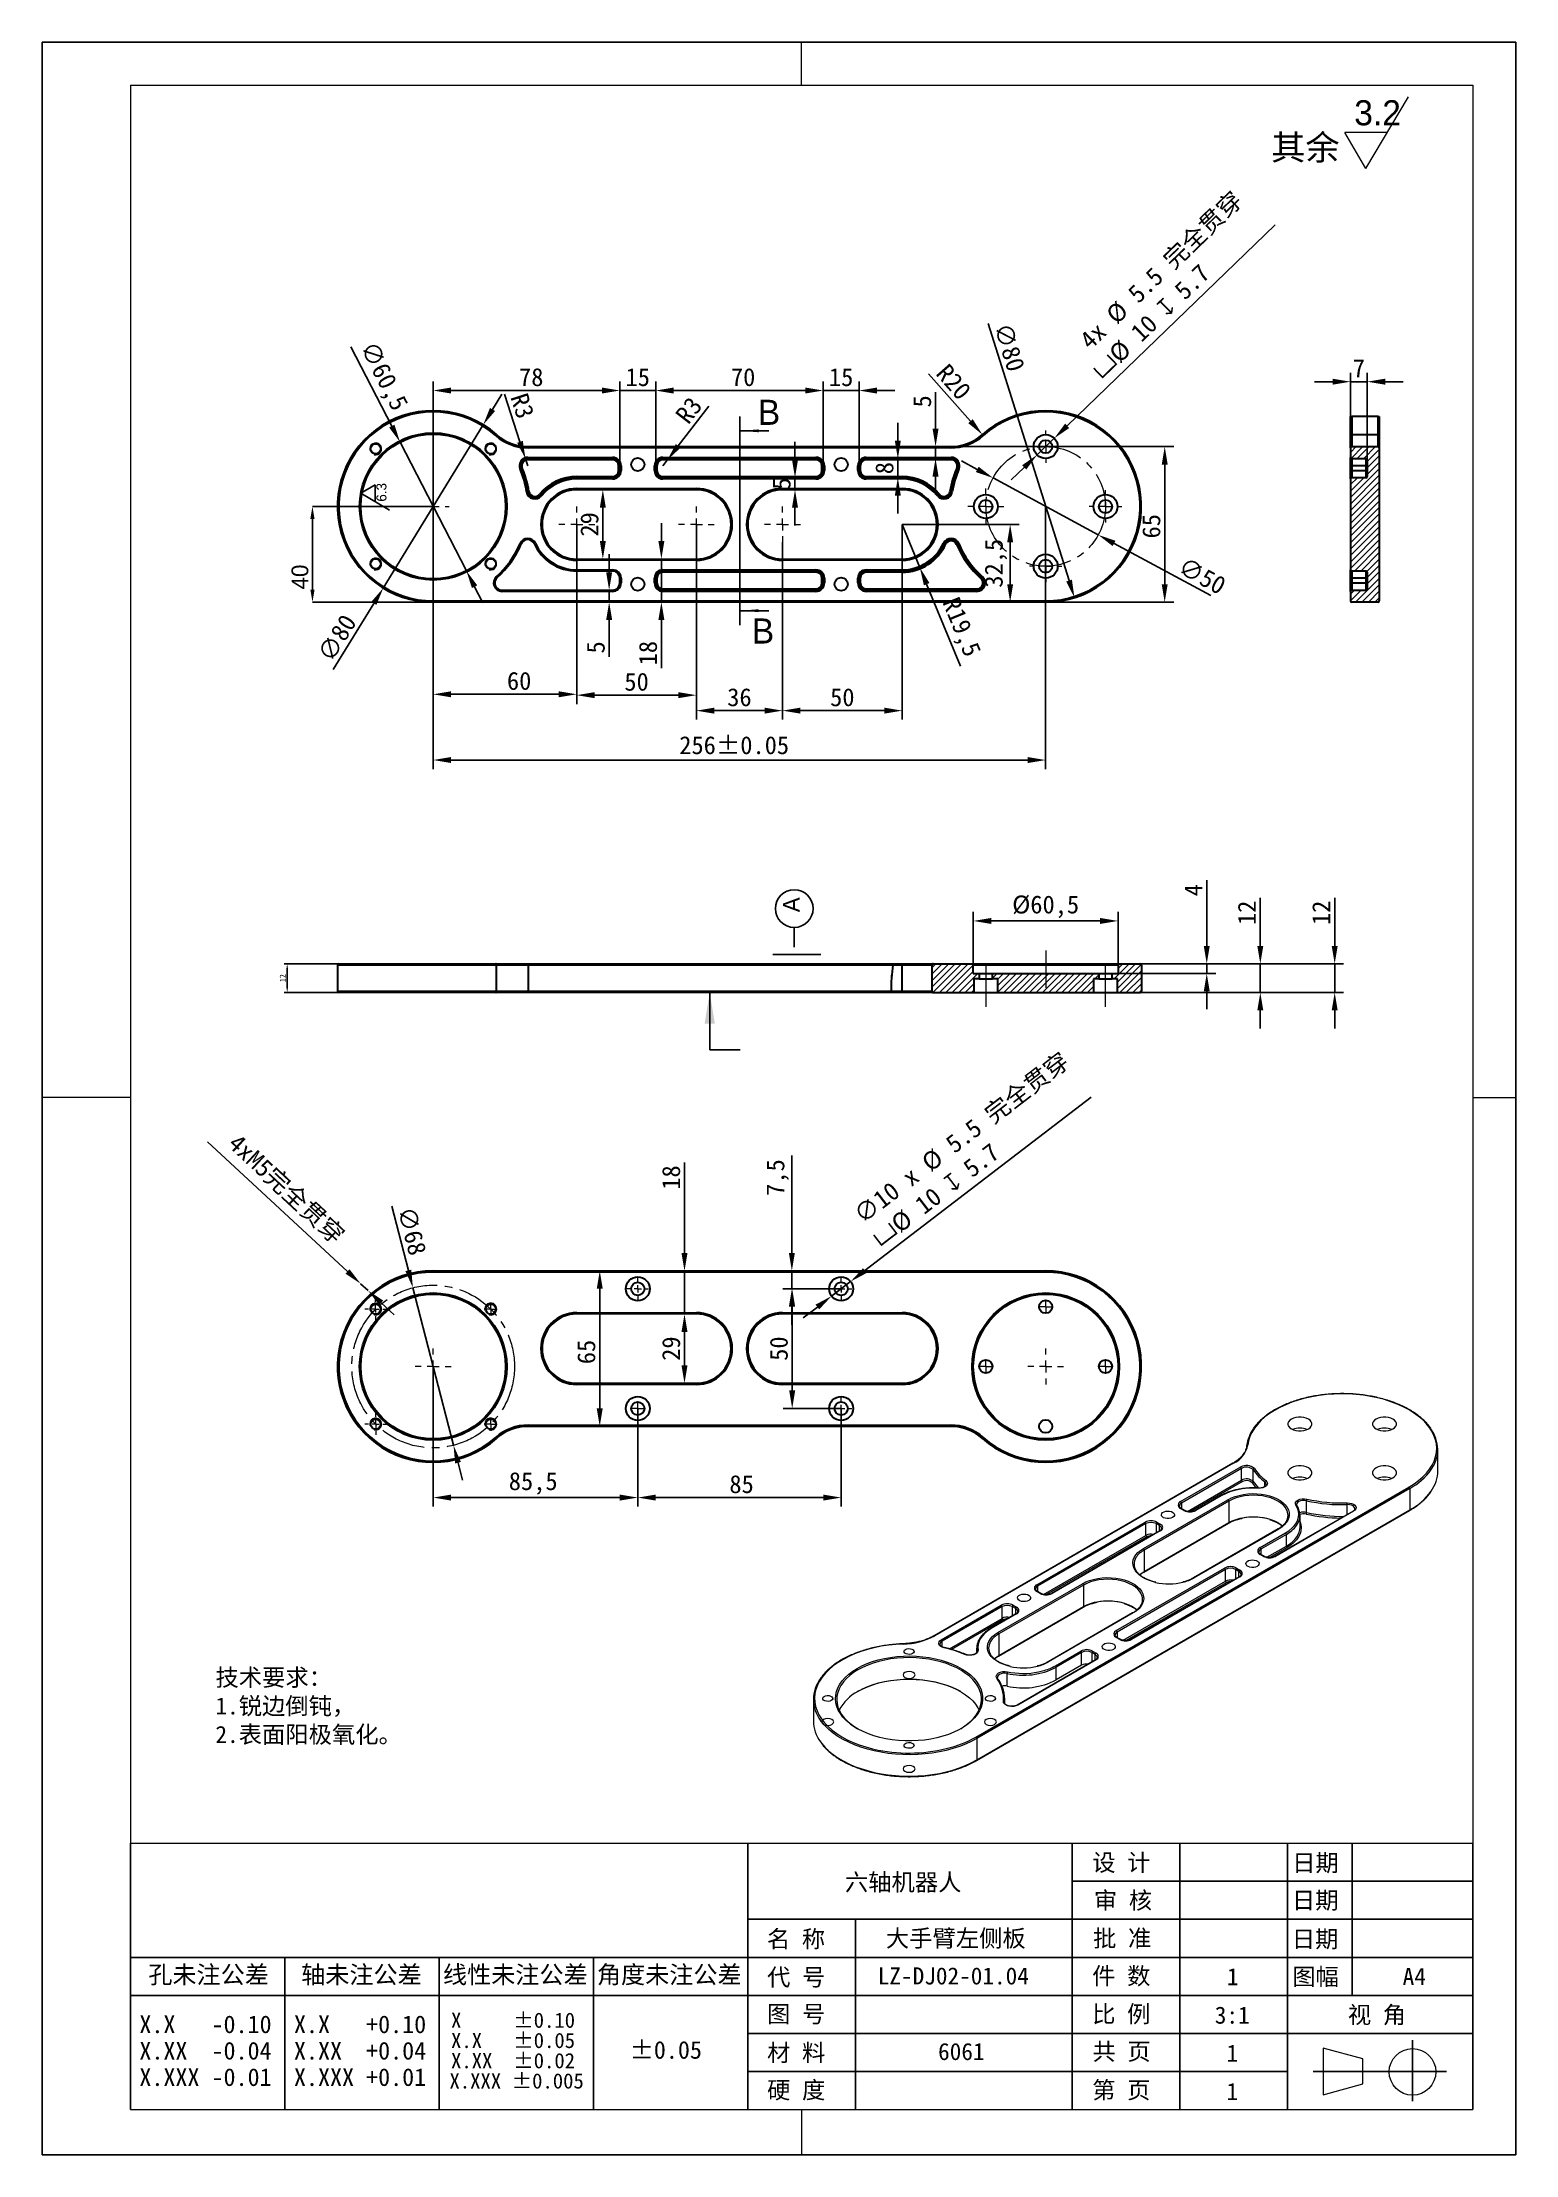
# Model space of a CAD drawing. Header units: millimetres. Extents: x 13 to 7248, y -1201 to 1478.
# Drawn here: x 6604 to 7220, y 15 to 898 of the extents above; entities that cross this region are included whole.
import ezdxf

# ---------------------------------------------------------------- set-up
doc = ezdxf.new("R2010")
doc.units = ezdxf.units.MM
doc.header["$LTSCALE"] = 5
doc.header["$PDSIZE"] = -1
doc.linetypes.add('CENTER2', pattern=[28.575, 19.05, -3.175, 3.175, -3.175])
doc.linetypes.add('SLD-实线', pattern=[0])
doc.layers.get('0').update_dxf_attribs({"lineweight": 30})
for name, color, linetype, lineweight in [('中心线层', 1, 'CENTER2', 13), ('剖面层', 2, 'Continuous', 15), ('粗实线', 7, 'SLD-实线', 15), ('细实线层', 5, 'Continuous', 15)]:
    doc.layers.add(name, color=color, linetype=linetype, lineweight=lineweight)
for name, color, linetype in [('图框', 7, 'SLD-实线'), ('文字层', 7, 'SLD-实线'), ('标注层', 96, 'SLD-实线'), ('标注线', 4, 'SLD-实线')]:
    doc.layers.add(name, color=color, linetype=linetype)
doc.styles.add('SLDTEXTSTYLE0', font='')
doc.styles.add('SLDTEXTSTYLE1', font='', dxfattribs={"bigfont": 'bigfont'})
doc.styles.add('SLDTEXTSTYLE2', font='')
doc.styles.add('SLDTEXTSTYLE3', font='', dxfattribs={"bigfont": 'bigfont'})
doc.styles.get("Standard").update_dxf_attribs({"font": ''})
doc.styles.get('SLDTEXTSTYLE0').set_extended_font_data('汉仪长仿宋体')
doc.styles.get('SLDTEXTSTYLE1').set_extended_font_data('宋体')
doc.styles.get('SLDTEXTSTYLE2').set_extended_font_data('宋体')
doc.styles.get('SLDTEXTSTYLE3').set_extended_font_data('汉仪长仿宋体')
doc.styles.get('Standard').set_extended_font_data('SimSun')
doc.dimstyles.new('ISO-25', dxfattribs={"dimtxt": 2.5, "dimasz": 2.5, "dimexe": 1.25, "dimexo": 0, "dimtad": 1, "dimtoh": 1, "dimtxsty": 'Standard', "dimcen": 2.5, "dimclrt": 256, "dimadec": 0, "dimazin": 0, "dimtfac": 1, "dimtmove": 0, "dimatfit": 3, "dimfxl": 0, "dimarcsym": 0})
doc.dimstyles.new('SLDDIMSTYLE14', dxfattribs={"dimtxt": 17.5, "dimasz": 13, "dimexe": 0, "dimexo": 0.0625, "dimgap": 4.375, "dimtad": 0, "dimtih": 1, "dimtoh": 1, "dimdec": 1, "dimlfac": 2, "dimrnd": 1e-09, "dimzin": 12, "dimdsep": 46, "dimtxsty": 'SLDTEXTSTYLE3', "dimsah": 1, "dimcen": 0, "dimadec": 0, "dimazin": 3, "dimtfac": 1, "dimtofl": 0, "dimtmove": 0, "dimatfit": 3, "dimfxl": 0, "dimfrac": 2, "dimtolj": 1, "dimtzin": 12, "dimarcsym": 0})
doc.dimstyles.new('SLDDIMSTYLE6', dxfattribs={"dimtxt": 7, "dimasz": 5.2, "dimexe": 0, "dimexo": 0.0625, "dimgap": 1.75, "dimtad": 1, "dimdec": 3, "dimrnd": 1e-09, "dimzin": 12, "dimdsep": 46, "dimtxsty": 'SLDTEXTSTYLE3', "dimsah": 1, "dimcen": 0.09, "dimadec": 0, "dimazin": 3, "dimtfac": 1, "dimtdec": 3, "dimtmove": 0, "dimatfit": 0, "dimfxl": 0, "dimfrac": 2, "dimtolj": 1, "dimtzin": 12, "dimarcsym": 0})
doc.dimstyles.new('副本3-1', dxfattribs={"dimscale": 3, "dimtxt": 2.5, "dimasz": 2.5, "dimexe": 1.25, "dimexo": 0, "dimtad": 1, "dimtxsty": 'Standard', "dimcen": 2.5, "dimclrt": 256, "dimadec": 0, "dimazin": 0, "dimtfac": 1, "dimtmove": 0, "dimatfit": 3, "dimfxl": 0, "dimarcsym": 0})
pattern_1 = [(45, (6596.9089, 10.3946), (-1.3470384, 1.3470384), [])]

msp = doc.modelspace()

# ---------------------------------------------------------------- texts
at = {"layer": '文字层'}
for s, insert, char_height, attachment_point, style in [('其余', (7118.0523, 859.1009), 10.5, 1, 'SLDTEXTSTYLE0'), ('设 计', (7055.4412, 140.6137), 7.14375, 2, 'SLDTEXTSTYLE2'), ('日期', (7136.5957, 140.4727), 7.14375, 2, 'SLDTEXTSTYLE2'), ('六轴机器人', (6964.2516, 132.3899), 7.14375, 2, 'SLDTEXTSTYLE2'), ('审 核', (7056.1521, 124.7679), 7.14375, 2, 'SLDTEXTSTYLE2'), ('日期', (7136.5135, 124.8243), 7.14375, 2, 'SLDTEXTSTYLE2'), ('名 称', (6919.4764, 108.6637), 7.14375, 2, 'SLDTEXTSTYLE2'), ('大手臂左侧板', (6986.2617, 108.9371), 7.14375, 2, 'SLDTEXTSTYLE2'), ('批 准', (7055.8085, 108.9371), 7.14375, 2, 'SLDTEXTSTYLE2'), ('日期', (7136.4643, 108.6476), 7.14375, 2, 'SLDTEXTSTYLE2'), ('孔未注公差', (6673.9372, 93.8855), 7.3875, 2, 'SLDTEXTSTYLE2'), ('轴未注公差', (6737.8258, 93.8855), 7.3875, 2, 'SLDTEXTSTYLE2'), ('线性未注公差', (6802.1358, 93.8855), 7.3875, 2, 'SLDTEXTSTYLE2'), ('角度未注公差', (6866.4863, 93.8855), 7.3875, 2, 'SLDTEXTSTYLE2'), ('代 号', (6919.5663, 92.6905), 7.14375, 2, 'SLDTEXTSTYLE2'), ('LZ-DJ02-01.04', (6985.2199, 93.212), 7.14375, 2, 'SLDTEXTSTYLE1'), ('件 数', (7055.4412, 93.212), 7.14375, 2, 'SLDTEXTSTYLE2'), ('1', (7102.0191, 92.8929), 7.1437, 2, 'SLDTEXTSTYLE1'), ('图幅', (7136.6404, 92.8929), 7.14375, 2, 'SLDTEXTSTYLE2'), ('A4', (7177.8871, 92.9696), 7.14375, 2, 'SLDTEXTSTYLE1'), ('图 号', (6919.5663, 77.2896), 7.14375, 2, 'SLDTEXTSTYLE2'), ('比 例', (7055.4412, 77.2896), 7.14375, 2, 'SLDTEXTSTYLE2'), ('3:1', (7101.8024, 76.8261), 7.14375, 2, 'SLDTEXTSTYLE1'), ('视 角', (7162.2929, 76.9671), 7.14375, 2, 'SLDTEXTSTYLE2'), ('±0.05', (6865.0801, 62.4079), 7.3875, 2, 'SLDTEXTSTYLE1'), ('材 料', (6919.5663, 61.1203), 7.14375, 2, 'SLDTEXTSTYLE2'), ('共 页', (7055.5565, 61.61), 7.14375, 2, 'SLDTEXTSTYLE2'), ('6061', (6988.5685, 61.61), 7.14375, 2, 'SLDTEXTSTYLE1'), ('1', (7101.8024, 60.9261), 7.1437, 2, 'SLDTEXTSTYLE1'), ('硬 度', (6919.5663, 45.5354), 7.14375, 2, 'SLDTEXTSTYLE2'), ('第 页', (7055.4412, 45.5354), 7.14375, 2, 'SLDTEXTSTYLE2'), ('1', (7101.8483, 44.9429), 7.1437, 2, 'SLDTEXTSTYLE1')]:
    msp.add_mtext(s, dxfattribs=dict(at, insert=insert, char_height=char_height, attachment_point=attachment_point, style=style))
at = {"layer": '文字层', "color": 7, "linetype": 'SLD-实线', "lineweight": 0, "insert": (6676.8049, 217.9474), "char_height": 7.14375, "attachment_point": 1, "style": 'SLDTEXTSTYLE2'}
msp.add_mtext('技术要求：\\P1.锐边倒钝，\\P2.表面阳极氧化。', dxfattribs=at)
at = {"layer": '标注线', "char_height": 10.5, "attachment_point": 1, "style": 'SLDTEXTSTYLE3'}
for insert in [(6903.4987, 748.3874), (6900.9751, 656.9926)]:
    msp.add_mtext('B', dxfattribs=dict(at, insert=insert))

# ---------------------------------------------------------------- blocks, each defined once
blk = doc.blocks.new('SW_NOTE_0')
at = {"color": 0, "linetype": 'Continuous', "lineweight": 0, "char_height": 10.583, "attachment_point": 2}
for s, insert in [('X     ±0.10', (35.9, 12.3)), ('X.X   ±0.05', (35.9, -1.8)), (' X.XXX ±0.005', (34.8, -30)), ('X.XX  ±0.02', (35.9, -15.9))]:
    blk.add_mtext(s, dxfattribs=dict(at, insert=insert))
blk = doc.blocks.new('SW_NOTE_1')
at = {"color": 0, "linetype": 'Continuous', "lineweight": 0, "char_height": 12.312, "attachment_point": 2, "style": 'SLDTEXTSTYLE2'}
for s, insert in [('X.X   -0.10', (38.1, 14.3)), ('X.XX  -0.04', (38.1, -4.1)), ('X.XXX -0.01', (38.1, -22.5))]:
    blk.add_mtext(s, dxfattribs=dict(at, insert=insert))
blk = doc.blocks.new('SW_NOTE_2')
at = {"color": 0, "linetype": 'Continuous', "lineweight": 0, "char_height": 12.312, "attachment_point": 2, "style": 'SLDTEXTSTYLE2'}
for s, insert in [('X.X   +0.10', (38.1, 14.3)), ('X.XX  +0.04', (38.1, -4.1)), ('X.XXX +0.01', (38.1, -22.5))]:
    blk.add_mtext(s, dxfattribs=dict(at, insert=insert))
blk = doc.blocks.new('SW_SFSYMBOL_0')
at = {"color": 0, "linetype": 'SLD-实线', "lineweight": 0}
for p, q in [((8.2, -25), (37.7, 25)), ((8.2, -25), (-6.5, 0)), ((23, 0), (-6.5, 0))]:
    blk.add_line(p, q, dxfattribs=at)
at = {"color": 0, "linetype": 'SLD-实线', "lineweight": 0, "insert": (0, 22.6), "char_height": 17.5, "attachment_point": 1, "style": 'SLDTEXTSTYLE3'}
blk.add_mtext('3.2', dxfattribs=at)
blk = doc.blocks.new('*D312')
at = {"layer": 'Defpoints', "color": 0}
for p in [(7001.83, 715.69), (7045.81, 691.9)]:
    blk.add_point(p, dxfattribs=at)
at = {"layer": '标注层', "color": 0, "lineweight": -2}
for p, q in [((6995.24, 719.26), (6988.64, 722.82)), ((7001.83, 715.69), (7045.81, 691.9)), ((7092.79, 666.5), (7052.41, 688.33))]:
    blk.add_line(p, q, dxfattribs=at)
at = {"layer": '标注层', "color": 0}
for points in [[(6995.83, 720.36), (6994.64, 718.16), (7001.83, 715.69)], [(7053, 689.43), (7051.82, 687.23), (7045.81, 691.9)]]:
    blk.add_solid(points, dxfattribs=at)
at = {"layer": '标注层', "insert": (7082.03, 682.97), "char_height": 7.5, "attachment_point": 1, "rotation": 331.59294}
blk.add_mtext('∅50', dxfattribs=at)
blk = doc.blocks.new('*D313')
at = {"layer": 'Defpoints', "color": 0}
for p in [(6767.82, 703.8), (7023.82, 703.8), (6767.82, 597.8)]:
    blk.add_point(p, dxfattribs=at)
at = {"layer": '标注层', "color": 0, "lineweight": -2}
for p, q in [((6767.82, 703.8), (6767.82, 594.05)), ((7023.82, 703.8), (7023.82, 594.05)), ((7016.32, 597.8), (6775.32, 597.8))]:
    blk.add_line(p, q, dxfattribs=at)
at = {"layer": '标注层', "color": 0}
for points in [[(6775.32, 599.05), (6775.32, 596.55), (6767.82, 597.8)], [(7016.32, 599.05), (7016.32, 596.55), (7023.82, 597.8)]]:
    blk.add_solid(points, dxfattribs=at)
at = {"layer": '标注层', "insert": (6893.62, 607.76), "char_height": 7.5, "attachment_point": 2}
blk.add_mtext('256%%P0.05', dxfattribs=at)
blk = doc.blocks.new('*D314')
at = {"layer": 'Defpoints', "color": 0}
for p in [(6788.71, 737.91), (6746.94, 669.68)]:
    blk.add_point(p, dxfattribs=at)
at = {"layer": '标注层', "color": 0, "lineweight": -2}
for p, q in [((6792.62, 744.31), (6796.54, 750.71)), ((6788.71, 737.91), (6746.94, 669.68)), ((6726.07, 635.58), (6743.03, 663.28))]:
    blk.add_line(p, q, dxfattribs=at)
at = {"layer": '标注层', "color": 0}
for points in [[(6791.56, 744.96), (6793.69, 743.66), (6788.71, 737.91)], [(6741.96, 663.93), (6744.09, 662.63), (6746.94, 669.68)]]:
    blk.add_solid(points, dxfattribs=at)
at = {"layer": '标注层', "insert": (6719.05, 642.07), "char_height": 7.5, "attachment_point": 1, "rotation": 58.52963}
blk.add_mtext('∅80', dxfattribs=at)
blk = doc.blocks.new('*D315')
at = {"layer": 'Defpoints', "color": 0}
for p in [(6992.6, 728.8), (7073.58, 728.8), (7023.82, 663.8)]:
    blk.add_point(p, dxfattribs=at)
at = {"layer": '标注层', "color": 0, "lineweight": -2}
for p, q in [((6992.6, 728.8), (7077.33, 728.8)), ((7073.58, 671.3), (7073.58, 721.3)), ((7023.82, 663.8), (7077.33, 663.8))]:
    blk.add_line(p, q, dxfattribs=at)
at = {"layer": '标注层', "color": 0}
for points in [[(7072.33, 721.3), (7074.83, 721.3), (7073.58, 728.8)], [(7072.33, 671.3), (7074.83, 671.3), (7073.58, 663.8)]]:
    blk.add_solid(points, dxfattribs=at)
at = {"layer": '标注层', "insert": (7064.21, 695.51), "char_height": 7.5, "attachment_point": 2, "rotation": 90}
blk.add_mtext('65', dxfattribs=at)
blk = doc.blocks.new('*D316')
at = {"layer": 'Defpoints', "color": 0}
for p in [(6877.82, 681.8), (6767.82, 663.8), (6863.2, 663.8)]:
    blk.add_point(p, dxfattribs=at)
at = {"layer": '标注层', "color": 0, "lineweight": -2}
for p, q in [((6863.2, 689.3), (6863.2, 696.8)), ((6877.82, 681.8), (6859.45, 681.8)), ((6863.2, 681.8), (6863.2, 663.8)), ((6767.82, 663.8), (6866.95, 663.8)), ((6863.2, 656.3), (6863.2, 636.16))]:
    blk.add_line(p, q, dxfattribs=at)
at = {"layer": '标注层', "color": 0}
for points in [[(6861.95, 689.3), (6864.45, 689.3), (6863.2, 681.8)], [(6861.95, 656.3), (6864.45, 656.3), (6863.2, 663.8)]]:
    blk.add_solid(points, dxfattribs=at)
at = {"layer": '标注层', "insert": (6853.83, 642.48), "char_height": 7.5, "attachment_point": 2, "rotation": 90}
blk.add_mtext('18', dxfattribs=at)
blk = doc.blocks.new('*D317')
at = {"layer": 'Defpoints', "color": 0}
for p in [(6767.82, 703.8), (6827.82, 696.3), (6767.82, 625.28)]:
    blk.add_point(p, dxfattribs=at)
at = {"layer": '标注层', "color": 0, "lineweight": -2}
for p, q in [((6767.82, 703.8), (6767.82, 621.53)), ((6827.82, 696.3), (6827.82, 621.53)), ((6820.32, 625.28), (6775.32, 625.28))]:
    blk.add_line(p, q, dxfattribs=at)
at = {"layer": '标注层', "color": 0}
for points in [[(6775.32, 626.53), (6775.32, 624.03), (6767.82, 625.28)], [(6820.32, 626.53), (6820.32, 624.03), (6827.82, 625.28)]]:
    blk.add_solid(points, dxfattribs=at)
at = {"layer": '标注层', "insert": (6803.75, 634.65), "char_height": 7.5, "attachment_point": 2}
blk.add_mtext('60', dxfattribs=at)
blk = doc.blocks.new('*D318')
at = {"layer": 'Defpoints', "color": 0}
for p in [(6827.82, 696.3), (6877.82, 696.3), (6827.82, 624.91)]:
    blk.add_point(p, dxfattribs=at)
at = {"layer": '标注层', "color": 0, "lineweight": -2}
for p, q in [((6827.82, 696.3), (6827.82, 621.16)), ((6877.82, 696.3), (6877.82, 621.16)), ((6870.32, 624.91), (6835.32, 624.91))]:
    blk.add_line(p, q, dxfattribs=at)
at = {"layer": '标注层', "color": 0}
for points in [[(6835.32, 626.16), (6835.32, 623.66), (6827.82, 624.91)], [(6870.32, 626.16), (6870.32, 623.66), (6877.82, 624.91)]]:
    blk.add_solid(points, dxfattribs=at)
at = {"layer": '标注层', "insert": (6852.82, 634.29), "char_height": 7.5, "attachment_point": 2}
blk.add_mtext('50', dxfattribs=at)
blk = doc.blocks.new('*D319')
at = {"layer": 'Defpoints', "color": 0}
for p in [(6753.96, 730.68), (6781.68, 676.91)]:
    blk.add_point(p, dxfattribs=at)
at = {"layer": '标注层', "color": 0, "lineweight": -2}
for p, q in [((6733.45, 770.48), (6750.53, 737.35)), ((6781.68, 676.91), (6753.96, 730.68)), ((6785.12, 670.24), (6788.56, 663.57))]:
    blk.add_line(p, q, dxfattribs=at)
at = {"layer": '标注层', "color": 0}
for points in [[(6751.64, 737.92), (6749.42, 736.78), (6753.96, 730.68)], [(6786.23, 670.81), (6784.01, 669.67), (6781.68, 676.91)]]:
    blk.add_solid(points, dxfattribs=at)
at = {"layer": '标注层', "insert": (6743.76, 773.69), "char_height": 7.5, "attachment_point": 1, "rotation": 297.26863}
blk.add_mtext('∅60,5', dxfattribs=at)
blk = doc.blocks.new('*D320')
at = {"layer": 'Defpoints', "color": 0}
for p in [(6767.82, 663.8), (6796.55, 668.8), (6841.37, 663.8)]:
    blk.add_point(p, dxfattribs=at)
at = {"layer": '标注层', "color": 0, "lineweight": -2}
for p, q in [((6841.37, 676.3), (6841.37, 683.8)), ((6767.82, 663.8), (6845.12, 663.8)), ((6796.55, 668.8), (6845.12, 668.8)), ((6841.37, 668.8), (6841.37, 663.8)), ((6841.37, 656.3), (6841.37, 640.98))]:
    blk.add_line(p, q, dxfattribs=at)
at = {"layer": '标注层', "color": 0}
for points in [[(6840.12, 676.3), (6842.62, 676.3), (6841.37, 668.8)], [(6840.12, 656.3), (6842.62, 656.3), (6841.37, 663.8)]]:
    blk.add_solid(points, dxfattribs=at)
at = {"layer": '标注层', "insert": (6831.99, 644.89), "char_height": 7.5, "attachment_point": 2, "rotation": 90}
blk.add_mtext('5', dxfattribs=at)
blk = doc.blocks.new('*D321')
at = {"layer": 'Defpoints', "color": 0}
for p in [(6806.4, 723.65), (6807.32, 720.8)]:
    blk.add_point(p, dxfattribs=at)
at = {"layer": '标注层', "color": 0, "lineweight": -2}
for p, q in [((6797.65, 750.74), (6804.09, 730.79)), ((6807.32, 720.8), (6806.4, 723.65))]:
    blk.add_line(p, q, dxfattribs=at)
at = {"layer": '标注层', "color": 0}
blk.add_solid([(6805.28, 731.17), (6802.9, 730.4), (6806.4, 723.65)], dxfattribs=at)
at = {"layer": '标注层', "insert": (6807.14, 751.84), "char_height": 7.5, "attachment_point": 1, "rotation": 287.90147}
blk.add_mtext('R3', dxfattribs=at)
blk = doc.blocks.new('*D323')
at = {"layer": 'Defpoints', "color": 0}
for p in [(6977.79, 728.8), (6992.6, 728.8), (6984.33, 723.8)]:
    blk.add_point(p, dxfattribs=at)
at = {"layer": '标注层', "color": 0, "lineweight": -2}
for p, q in [((6977.79, 736.3), (6977.79, 751.61)), ((6992.6, 728.8), (6974.04, 728.8)), ((6977.79, 723.8), (6977.79, 728.8)), ((6984.33, 723.8), (6974.04, 723.8)), ((6977.79, 716.3), (6977.79, 708.8))]:
    blk.add_line(p, q, dxfattribs=at)
at = {"layer": '标注层', "color": 0}
for points in [[(6976.54, 736.3), (6979.04, 736.3), (6977.79, 728.8)], [(6976.54, 716.3), (6979.04, 716.3), (6977.79, 723.8)]]:
    blk.add_solid(points, dxfattribs=at)
at = {"layer": '标注层', "insert": (6968.42, 747.7), "char_height": 7.5, "attachment_point": 2, "rotation": 90}
blk.add_mtext('5', dxfattribs=at)
blk = doc.blocks.new('*D324')
at = {"layer": 'Defpoints', "color": 0}
for p in [(6984.14, 748.8), (6997.37, 733.8)]:
    blk.add_point(p, dxfattribs=at)
at = {"layer": '标注层', "color": 0, "lineweight": -2}
blk.add_line((6974.9, 759.27), (6992.41, 739.42), dxfattribs=at)
at = {"layer": '标注层', "color": 0}
blk.add_solid([(6993.34, 740.25), (6991.47, 738.59), (6997.37, 733.8)], dxfattribs=at)
at = {"layer": '标注层', "insert": (6983.18, 764.06), "char_height": 7.5, "attachment_point": 1, "rotation": 311.40962}
blk.add_mtext('R20', dxfattribs=at)
blk = doc.blocks.new('*D326')
at = {"layer": 'Defpoints', "color": 0}
for p in [(6877.82, 679.3), (6913.82, 679.3), (6913.82, 618.44)]:
    blk.add_point(p, dxfattribs=at)
at = {"layer": '标注层', "color": 0, "lineweight": -2}
for p, q in [((6877.82, 679.3), (6877.82, 614.69)), ((6913.82, 679.3), (6913.82, 614.69)), ((6885.32, 618.44), (6906.32, 618.44))]:
    blk.add_line(p, q, dxfattribs=at)
at = {"layer": '标注层', "color": 0}
for points in [[(6885.32, 619.69), (6885.32, 617.19), (6877.82, 618.44)], [(6906.32, 619.69), (6906.32, 617.19), (6913.82, 618.44)]]:
    blk.add_solid(points, dxfattribs=at)
at = {"layer": '标注层', "insert": (6895.82, 627.81), "char_height": 7.5, "attachment_point": 2}
blk.add_mtext('36', dxfattribs=at)
blk = doc.blocks.new('*D327')
at = {"layer": 'Defpoints', "color": 0}
for p in [(6767.82, 703.8), (6717.35, 663.8), (6767.82, 663.8)]:
    blk.add_point(p, dxfattribs=at)
at = {"layer": '标注层', "color": 0, "lineweight": -2}
for p, q in [((6767.76, 703.8), (6717.35, 703.8)), ((6717.35, 698.6), (6717.35, 669)), ((6767.76, 663.8), (6717.35, 663.8))]:
    blk.add_line(p, q, dxfattribs=at)
at = {"layer": '标注层', "color": 0}
for points in [[(6716.48, 698.6), (6718.22, 698.6), (6717.35, 703.8)], [(6716.48, 669), (6718.22, 669), (6717.35, 663.8)]]:
    blk.add_solid(points, dxfattribs=at)
at = {"layer": '标注层', "color": 0, "insert": (6708.6, 674.28), "char_height": 7, "attachment_point": 2, "rotation": 90, "style": 'SLDTEXTSTYLE3'}
blk.add_mtext('\\A1;40', dxfattribs=at)
blk = doc.blocks.new('*D328')
at = {"layer": 'Defpoints', "color": 0}
for p in [(6963.82, 696.3), (7008.98, 663.8), (7023.82, 663.8)]:
    blk.add_point(p, dxfattribs=at)
at = {"layer": '标注层', "color": 0, "lineweight": -2}
for p, q in [((6963.82, 696.3), (7012.73, 696.3)), ((7008.98, 688.8), (7008.98, 671.3)), ((7023.82, 663.8), (7005.23, 663.8))]:
    blk.add_line(p, q, dxfattribs=at)
at = {"layer": '标注层', "color": 0}
for points in [[(7007.73, 688.8), (7010.23, 688.8), (7008.98, 696.3)], [(7007.73, 671.3), (7010.23, 671.3), (7008.98, 663.8)]]:
    blk.add_solid(points, dxfattribs=at)
at = {"layer": '标注层', "insert": (6998.35, 680.05), "char_height": 7.5, "attachment_point": 2, "rotation": 90}
blk.add_mtext('32,5', dxfattribs=at)
blk = doc.blocks.new('*D331')
at = {"layer": 'Defpoints', "color": 0}
for p in [(6963.82, 696.3), (6971.23, 678.26)]:
    blk.add_point(p, dxfattribs=at)
at = {"layer": '标注层', "color": 0, "lineweight": -2}
for p, q in [((6963.82, 696.3), (6971.23, 678.26)), ((6988.16, 637.04), (6974.08, 671.32))]:
    blk.add_line(p, q, dxfattribs=at)
at = {"layer": '标注层', "color": 0}
blk.add_solid([(6975.24, 671.79), (6972.92, 670.84), (6971.23, 678.26)], dxfattribs=at)
at = {"layer": '标注层', "insert": (6987.48, 666.69), "char_height": 7.5, "attachment_point": 1, "rotation": 292.32411}
blk.add_mtext('R19,5', dxfattribs=at)
blk = doc.blocks.new('*D333')
at = {"layer": 'Defpoints', "color": 0}
for p in [(6913.82, 688.8), (6963.82, 696.3), (6963.82, 618.44)]:
    blk.add_point(p, dxfattribs=at)
at = {"layer": '标注层', "color": 0, "lineweight": -2}
for p, q in [((6913.82, 688.8), (6913.82, 614.69)), ((6963.82, 696.3), (6963.82, 614.69)), ((6921.32, 618.44), (6956.32, 618.44))]:
    blk.add_line(p, q, dxfattribs=at)
at = {"layer": '标注层', "color": 0}
for points in [[(6921.32, 619.69), (6921.32, 617.19), (6913.82, 618.44)], [(6956.32, 619.69), (6956.32, 617.19), (6963.82, 618.44)]]:
    blk.add_solid(points, dxfattribs=at)
at = {"layer": '标注层', "insert": (6938.82, 627.81), "char_height": 7.5, "attachment_point": 2}
blk.add_mtext('50', dxfattribs=at)
blk = doc.blocks.new('*D334')
at = {"layer": 'Defpoints', "color": 0}
for p in [(7020.23, 725.32), (7027.42, 732.27)]:
    blk.add_point(p, dxfattribs=at)
at = {"layer": '标注层', "color": 0, "lineweight": -2}
for p, q in [((7119.75, 821.48), (7032.81, 737.48)), ((7020.23, 725.32), (7027.42, 732.27)), ((7014.83, 720.11), (7009.44, 714.9))]:
    blk.add_line(p, q, dxfattribs=at)
at = {"layer": '标注层', "color": 0}
for points in [[(7031.94, 738.38), (7033.68, 736.58), (7027.42, 732.27)], [(7013.97, 721.01), (7015.7, 719.21), (7020.23, 725.32)]]:
    blk.add_solid(points, dxfattribs=at)
at = {"layer": '标注层', "insert": (7033.64, 770.73), "char_height": 7.5, "attachment_point": 1, "rotation": 44.01598}
blk.add_mtext(' 4x %%C 5.5 完全贯穿\\P{\\fGDT|b0|i0|c134|p2;v}%%C 10 {\\fGDT|b0|i0|c134|p2;x} 5.7', dxfattribs=at)
blk = doc.blocks.new('*D335')
at = {"layer": 'Defpoints', "color": 0}
for p in [(6827.82, 710.8), (6827.82, 681.8), (6838.72, 681.8)]:
    blk.add_point(p, dxfattribs=at)
at = {"layer": '标注层', "color": 0, "lineweight": -2}
for p, q in [((6827.82, 710.8), (6842.47, 710.8)), ((6838.72, 703.3), (6838.72, 689.3)), ((6827.82, 681.8), (6842.47, 681.8))]:
    blk.add_line(p, q, dxfattribs=at)
at = {"layer": '标注层', "color": 0}
for points in [[(6837.47, 703.3), (6839.97, 703.3), (6838.72, 710.8)], [(6837.47, 689.3), (6839.97, 689.3), (6838.72, 681.8)]]:
    blk.add_solid(points, dxfattribs=at)
at = {"layer": '标注层', "insert": (6829.35, 696.3), "char_height": 7.5, "attachment_point": 2, "rotation": 90}
blk.add_mtext('29', dxfattribs=at)
blk = doc.blocks.new('*D336')
at = {"layer": 'Defpoints', "color": 0}
for p in [(6948.82, 723.8), (6948.82, 715.8), (6962.03, 723.8)]:
    blk.add_point(p, dxfattribs=at)
at = {"layer": '标注层', "color": 0, "lineweight": -2}
for p, q in [((6962.03, 731.3), (6962.03, 738.8)), ((6948.82, 723.8), (6965.78, 723.8)), ((6948.82, 715.8), (6965.78, 715.8)), ((6962.03, 715.8), (6962.03, 723.8)), ((6962.03, 708.3), (6962.03, 700.8))]:
    blk.add_line(p, q, dxfattribs=at)
at = {"layer": '标注层', "color": 0}
for points in [[(6960.78, 731.3), (6963.28, 731.3), (6962.03, 723.8)], [(6960.78, 708.3), (6963.28, 708.3), (6962.03, 715.8)]]:
    blk.add_solid(points, dxfattribs=at)
at = {"layer": '标注层', "insert": (6952.65, 719.8), "char_height": 7.5, "attachment_point": 2, "rotation": 90}
blk.add_mtext('8', dxfattribs=at)
blk = doc.blocks.new('*D337')
at = {"layer": 'Defpoints', "color": 0}
for p in [(6919.04, 715.8), (6927.82, 715.8), (6913.82, 710.8)]:
    blk.add_point(p, dxfattribs=at)
at = {"layer": '标注层', "color": 0, "lineweight": -2}
for p, q in [((6919.04, 723.3), (6919.04, 730.8)), ((6927.82, 715.8), (6915.29, 715.8)), ((6919.04, 710.8), (6919.04, 715.8)), ((6913.82, 710.8), (6922.79, 710.8)), ((6919.04, 703.3), (6919.04, 695.8))]:
    blk.add_line(p, q, dxfattribs=at)
at = {"layer": '标注层', "color": 0}
for points in [[(6917.79, 723.3), (6920.29, 723.3), (6919.04, 715.8)], [(6917.79, 703.3), (6920.29, 703.3), (6919.04, 710.8)]]:
    blk.add_solid(points, dxfattribs=at)
at = {"layer": '标注层', "insert": (6909.67, 713.3), "char_height": 7.5, "attachment_point": 2, "rotation": 90}
blk.add_mtext('5', dxfattribs=at)
blk = doc.blocks.new('*D338')
at = {"layer": 'Defpoints', "color": 0}
for p in [(6845.82, 752.23), (6845.82, 720.8), (6860.82, 720.8)]:
    blk.add_point(p, dxfattribs=at)
at = {"layer": '标注层', "color": 0, "lineweight": -2}
for p, q in [((6838.32, 752.23), (6830.82, 752.23)), ((6845.82, 720.8), (6845.82, 755.98)), ((6860.82, 752.23), (6845.82, 752.23)), ((6860.82, 720.8), (6860.82, 755.98)), ((6868.32, 752.23), (6875.82, 752.23))]:
    blk.add_line(p, q, dxfattribs=at)
at = {"layer": '标注层', "color": 0}
for points in [[(6838.32, 753.48), (6838.32, 750.98), (6845.82, 752.23)], [(6868.32, 753.48), (6868.32, 750.98), (6860.82, 752.23)]]:
    blk.add_solid(points, dxfattribs=at)
at = {"layer": '标注层', "insert": (6853.32, 761.6), "char_height": 7.5, "attachment_point": 2}
blk.add_mtext('15', dxfattribs=at)
blk = doc.blocks.new('*D339')
at = {"layer": 'Defpoints', "color": 0}
for p in [(6930.82, 752.23), (6860.82, 720.8), (6930.82, 720.8)]:
    blk.add_point(p, dxfattribs=at)
at = {"layer": '标注层', "color": 0, "lineweight": -2}
for p, q in [((6860.82, 720.8), (6860.82, 755.98)), ((6868.32, 752.23), (6923.32, 752.23)), ((6930.82, 720.8), (6930.82, 755.98))]:
    blk.add_line(p, q, dxfattribs=at)
at = {"layer": '标注层', "color": 0}
for points in [[(6868.32, 753.48), (6868.32, 750.98), (6860.82, 752.23)], [(6923.32, 753.48), (6923.32, 750.98), (6930.82, 752.23)]]:
    blk.add_solid(points, dxfattribs=at)
at = {"layer": '标注层', "insert": (6897.37, 761.6), "char_height": 7.5, "attachment_point": 2}
blk.add_mtext('70', dxfattribs=at)
blk = doc.blocks.new('*D340')
at = {"layer": 'Defpoints', "color": 0}
for p in [(6930.82, 752.23), (6930.82, 720.8), (6945.82, 720.8)]:
    blk.add_point(p, dxfattribs=at)
at = {"layer": '标注层', "color": 0, "lineweight": -2}
for p, q in [((6923.32, 752.23), (6915.82, 752.23)), ((6930.82, 720.8), (6930.82, 755.98)), ((6945.82, 752.23), (6930.82, 752.23)), ((6945.82, 720.8), (6945.82, 755.98)), ((6953.32, 752.23), (6960.82, 752.23))]:
    blk.add_line(p, q, dxfattribs=at)
at = {"layer": '标注层', "color": 0}
for points in [[(6923.32, 753.48), (6923.32, 750.98), (6930.82, 752.23)], [(6953.32, 753.48), (6953.32, 750.98), (6945.82, 752.23)]]:
    blk.add_solid(points, dxfattribs=at)
at = {"layer": '标注层', "insert": (6938.32, 761.6), "char_height": 7.5, "attachment_point": 2}
blk.add_mtext('15', dxfattribs=at)
blk = doc.blocks.new('*D341')
at = {"layer": 'Defpoints', "color": 0}
for p in [(6767.82, 752.23), (6845.82, 720.8), (6767.82, 703.8)]:
    blk.add_point(p, dxfattribs=at)
at = {"layer": '标注层', "color": 0, "lineweight": -2}
for p, q in [((6767.82, 703.8), (6767.82, 755.98)), ((6838.32, 752.23), (6775.32, 752.23)), ((6845.82, 720.8), (6845.82, 755.98))]:
    blk.add_line(p, q, dxfattribs=at)
at = {"layer": '标注层', "color": 0}
for points in [[(6775.32, 753.48), (6775.32, 750.98), (6767.82, 752.23)], [(6838.32, 753.48), (6838.32, 750.98), (6845.82, 752.23)]]:
    blk.add_solid(points, dxfattribs=at)
at = {"layer": '标注层', "insert": (6808.8, 761.6), "char_height": 7.5, "attachment_point": 2}
blk.add_mtext('78', dxfattribs=at)
blk = doc.blocks.new('*D342')
at = {"layer": 'Defpoints', "color": 0}
for p in [(6863.82, 720.8), (6865.66, 723.17)]:
    blk.add_point(p, dxfattribs=at)
at = {"layer": '标注层', "color": 0, "lineweight": -2}
for p, q in [((6883.06, 745.71), (6870.24, 729.11)), ((6863.82, 720.8), (6865.66, 723.17))]:
    blk.add_line(p, q, dxfattribs=at)
at = {"layer": '标注层', "color": 0}
blk.add_solid([(6869.25, 729.87), (6871.23, 728.34), (6865.66, 723.17)], dxfattribs=at)
at = {"layer": '标注层', "insert": (6868.55, 742.26), "char_height": 7.5, "attachment_point": 1, "rotation": 52.33053}
blk.add_mtext('R3', dxfattribs=at)
blk = doc.blocks.new('*D343')
at = {"layer": 'Defpoints', "color": 0}
for p in [(7011.79, 741.94), (7035.86, 665.65)]:
    blk.add_point(p, dxfattribs=at)
at = {"layer": '标注层', "color": 0, "lineweight": -2}
blk.add_line((6999.72, 780.18), (7033.6, 672.8), dxfattribs=at)
at = {"layer": '标注层', "color": 0}
blk.add_solid([(7034.79, 673.18), (7032.41, 672.43), (7035.86, 665.65)], dxfattribs=at)
at = {"layer": '标注层', "insert": (7009.23, 781.21), "char_height": 7.5, "attachment_point": 1, "rotation": 287.51122}
blk.add_mtext('∅80', dxfattribs=at)
blk = doc.blocks.new('SW_CENTERMARKSYMBOL_0')
at = {"color": 0, "linetype": 'SLD-实线', "lineweight": 0}
for p, q in [((-8.3, 0), (-11.3, 0)), ((0, 0), (-4.2, 0)), ((0, 8.3), (0, 11.3)), ((0, 0), (0, 4.2)), ((0, 0), (0, -4.2)), ((0, 0), (4.2, 0)), ((8.3, 0), (11.3, 0)), ((0, -8.3), (0, -11.3))]:
    blk.add_line(p, q, dxfattribs=at)
blk = doc.blocks.new('SW_CENTERMARKSYMBOL_1')
at = {"color": 0, "linetype": 'SLD-实线', "lineweight": 0}
for p, q in [((-8.3, 0), (-11.3, 0)), ((0, 0), (-4.2, 0)), ((0, 8.3), (0, 11.3)), ((0, 0), (0, 4.2)), ((0, 0), (0, -4.2)), ((0, 0), (4.2, 0)), ((8.3, 0), (11.3, 0)), ((0, -8.3), (0, -11.3))]:
    blk.add_line(p, q, dxfattribs=at)
blk = doc.blocks.new('SW_CENTERMARKSYMBOL_2')
at = {"color": 0, "linetype": 'SLD-实线', "lineweight": 0}
for p, q in [((-8.3, 0), (-11.2, 0)), ((0, 0), (-4.2, 0)), ((0, 8.3), (0, 11.3)), ((0, 0), (0, 4.2)), ((0, 0), (0, -4.2)), ((0, 0), (4.2, 0)), ((8.3, 0), (11.3, 0)), ((0, -8.3), (0, -11.2))]:
    blk.add_line(p, q, dxfattribs=at)
blk = doc.blocks.new('SW_CENTERMARKSYMBOL_3')
at = {"color": 0, "linetype": 'SLD-实线', "lineweight": 0}
for p, q in [((-8.3, 0), (-11.3, 0)), ((0, 0), (-4.2, 0)), ((0, 8.3), (0, 11.2)), ((0, 0), (0, 4.2)), ((0, 0), (0, -4.2)), ((0, 0), (4.2, 0)), ((8.3, 0), (11.2, 0)), ((0, -8.3), (0, -11.3))]:
    blk.add_line(p, q, dxfattribs=at)
blk = doc.blocks.new('SW_CENTERMARKSYMBOL_4')
at = {"color": 0, "linetype": 'SLD-实线', "lineweight": 0}
for p, q in [((-8.3, 0), (-12.5, 0)), ((0, 0), (-4.2, 0)), ((0, 8.3), (0, 12.5)), ((0, 0), (0, 4.2)), ((0, 0), (0, -4.2)), ((0, 0), (4.2, 0)), ((8.3, 0), (12.5, 0)), ((0, -8.3), (0, -12.5))]:
    blk.add_line(p, q, dxfattribs=at)
blk = doc.blocks.new('SW_CENTERMARKSYMBOL_5')
at = {"color": 0, "linetype": 'SLD-实线', "lineweight": 0}
for p, q in [((-8.3, 0), (-12.5, 0)), ((0, 0), (-4.2, 0)), ((0, 8.3), (0, 12.5)), ((0, 0), (0, 4.2)), ((0, 0), (0, -4.2)), ((0, 0), (4.2, 0)), ((8.3, 0), (12.5, 0)), ((0, -8.3), (0, -12.5))]:
    blk.add_line(p, q, dxfattribs=at)
blk = doc.blocks.new('SW_CENTERMARKSYMBOL_6')
at = {"color": 0, "linetype": 'SLD-实线', "lineweight": 0}
for p, q in [((-8.3, 0), (-12.5, 0)), ((0, 0), (-4.2, 0)), ((0, 8.3), (0, 12.5)), ((0, 0), (0, 4.2)), ((0, 0), (0, -4.2)), ((0, 0), (4.2, 0)), ((8.3, 0), (12.5, 0)), ((0, -8.3), (0, -12.5))]:
    blk.add_line(p, q, dxfattribs=at)
blk = doc.blocks.new('SW_CENTERMARKSYMBOL_7')
at = {"color": 0, "linetype": 'SLD-实线', "lineweight": 0}
for p, q in [((-8.3, 0), (-12.5, 0)), ((0, 0), (-4.2, 0)), ((0, 8.3), (0, 12.5)), ((0, 0), (0, 4.2)), ((0, 0), (0, -4.2)), ((0, 0), (4.2, 0)), ((8.3, 0), (12.5, 0)), ((0, -8.3), (0, -12.5))]:
    blk.add_line(p, q, dxfattribs=at)
blk = doc.blocks.new('SW_SFSYMBOL_1')
at = {"layer": '文字层', "color": 0}
for p, q in [((-18.6, 5.9), (-8.6, 11.8)), ((-18.6, 5.9), (1.4, -5.9)), ((-8.6, 0), (-8.6, 11.8))]:
    blk.add_line(p, q, dxfattribs=at)
at = {"layer": '文字层', "color": 0, "insert": (-7.8, 0), "char_height": 7, "attachment_point": 1, "rotation": 90, "style": 'SLDTEXTSTYLE3'}
blk.add_mtext('6.3', dxfattribs=at)
blk = doc.blocks.new('*D344')
at = {"layer": 'Defpoints', "color": 0}
for p in [(7054.07, 512.64), (7091.15, 512.64), (7046.07, 508.64)]:
    blk.add_point(p, dxfattribs=at)
at = {"layer": '标注层', "color": 0, "lineweight": -2}
for p, q in [((7091.15, 520.14), (7091.15, 547.6)), ((7054.07, 512.64), (7094.9, 512.64)), ((7091.15, 508.64), (7091.15, 512.64)), ((7046.07, 508.64), (7094.9, 508.64)), ((7091.15, 501.14), (7091.15, 493.64))]:
    blk.add_line(p, q, dxfattribs=at)
at = {"layer": '标注层', "color": 0}
for points in [[(7089.9, 520.14), (7092.4, 520.14), (7091.15, 512.64)], [(7089.9, 501.14), (7092.4, 501.14), (7091.15, 508.64)]]:
    blk.add_solid(points, dxfattribs=at)
at = {"layer": '标注层', "insert": (7081.78, 543.43), "char_height": 7.5, "attachment_point": 2, "rotation": 90}
blk.add_mtext('4', dxfattribs=at)
blk = doc.blocks.new('*D345')
at = {"layer": 'Defpoints', "color": 0}
for p in [(7054.07, 512.64), (7043.82, 500.64), (7113.53, 500.64)]:
    blk.add_point(p, dxfattribs=at)
at = {"layer": '标注层', "color": 0, "lineweight": -2}
for p, q in [((7113.53, 520.14), (7113.53, 540.23)), ((7054.07, 512.64), (7117.28, 512.64)), ((7113.53, 500.64), (7113.53, 512.64)), ((7043.82, 500.64), (7117.28, 500.64)), ((7113.53, 493.14), (7113.53, 485.64))]:
    blk.add_line(p, q, dxfattribs=at)
at = {"layer": '标注层', "color": 0}
for points in [[(7112.28, 520.14), (7114.78, 520.14), (7113.53, 512.64)], [(7112.28, 493.14), (7114.78, 493.14), (7113.53, 500.64)]]:
    blk.add_solid(points, dxfattribs=at)
at = {"layer": '标注层', "insert": (7104.16, 533.93), "char_height": 7.5, "attachment_point": 2, "rotation": 90}
blk.add_mtext('12', dxfattribs=at)
blk = doc.blocks.new('*D346')
at = {"layer": 'Defpoints', "color": 0}
for p in [(7054.07, 530.56), (6993.57, 512.14), (7054.07, 512.14)]:
    blk.add_point(p, dxfattribs=at)
at = {"layer": '标注层', "color": 0, "lineweight": -2}
for p, q in [((6993.57, 512.14), (6993.57, 534.31)), ((7001.07, 530.56), (7046.57, 530.56)), ((7054.07, 512.14), (7054.07, 534.31))]:
    blk.add_line(p, q, dxfattribs=at)
at = {"layer": '标注层', "color": 0}
for points in [[(7001.07, 531.81), (7001.07, 529.31), (6993.57, 530.56)], [(7046.57, 531.81), (7046.57, 529.31), (7054.07, 530.56)]]:
    blk.add_solid(points, dxfattribs=at)
at = {"layer": '标注层', "insert": (7023.82, 541.19), "char_height": 7.5, "attachment_point": 2}
blk.add_mtext('%%c60,5', dxfattribs=at)
blk = doc.blocks.new('*D347')
at = {"layer": 'Defpoints', "color": 0}
for p in [(6759.33, 377.23), (6776.32, 311.39)]:
    blk.add_point(p, dxfattribs=at)
at = {"layer": '标注层', "color": 0, "lineweight": -2}
for p, q in [((6750.54, 411.28), (6757.45, 384.49)), ((6776.32, 311.39), (6759.33, 377.23)), ((6778.19, 304.13), (6780.07, 296.86))]:
    blk.add_line(p, q, dxfattribs=at)
at = {"layer": '标注层', "color": 0}
for points in [[(6758.66, 384.81), (6756.24, 384.18), (6759.33, 377.23)], [(6779.4, 304.44), (6776.98, 303.81), (6776.32, 311.39)]]:
    blk.add_solid(points, dxfattribs=at)
at = {"layer": '标注层', "insert": (6760.09, 411.81), "char_height": 7.5, "attachment_point": 1, "rotation": 284.47055}
blk.add_mtext('∅68', dxfattribs=at)
blk = doc.blocks.new('*D348')
at = {"layer": 'Defpoints', "color": 0}
for p in [(6917.88, 376.81), (6938.32, 376.81), (6938.32, 326.81)]:
    blk.add_point(p, dxfattribs=at)
at = {"layer": '标注层', "color": 0, "lineweight": -2}
for p, q in [((6938.32, 376.81), (6914.13, 376.81)), ((6917.88, 334.31), (6917.88, 369.31)), ((6938.32, 326.81), (6914.13, 326.81))]:
    blk.add_line(p, q, dxfattribs=at)
at = {"layer": '标注层', "color": 0}
for points in [[(6916.63, 369.31), (6919.13, 369.31), (6917.88, 376.81)], [(6916.63, 334.31), (6919.13, 334.31), (6917.88, 326.81)]]:
    blk.add_solid(points, dxfattribs=at)
at = {"layer": '标注层', "insert": (6908.51, 351.81), "char_height": 7.5, "attachment_point": 2, "rotation": 90}
blk.add_mtext('50', dxfattribs=at)
blk = doc.blocks.new('*D349')
at = {"layer": 'Defpoints', "color": 0}
for p in [(6917.73, 384.31), (7023.82, 384.31), (6938.32, 376.81)]:
    blk.add_point(p, dxfattribs=at)
at = {"layer": '标注层', "color": 0, "lineweight": -2}
for p, q in [((6917.73, 391.81), (6917.73, 432.56)), ((7023.82, 384.31), (6913.98, 384.31)), ((6917.73, 376.81), (6917.73, 384.31)), ((6938.32, 376.81), (6913.98, 376.81)), ((6917.73, 369.31), (6917.73, 361.81))]:
    blk.add_line(p, q, dxfattribs=at)
at = {"layer": '标注层', "color": 0}
for points in [[(6916.48, 391.81), (6918.98, 391.81), (6917.73, 384.31)], [(6916.48, 369.31), (6918.98, 369.31), (6917.73, 376.81)]]:
    blk.add_solid(points, dxfattribs=at)
at = {"layer": '标注层', "insert": (6907.09, 423.31), "char_height": 7.5, "attachment_point": 2, "rotation": 90}
blk.add_mtext('7,5', dxfattribs=at)
blk = doc.blocks.new('*D350')
at = {"layer": 'Defpoints', "color": 0}
for p in [(6853.32, 326.81), (6938.32, 326.81), (6853.32, 289.55)]:
    blk.add_point(p, dxfattribs=at)
at = {"layer": '标注层', "color": 0, "lineweight": -2}
for p, q in [((6853.32, 326.81), (6853.32, 285.8)), ((6938.32, 326.81), (6938.32, 285.8)), ((6930.82, 289.55), (6860.82, 289.55))]:
    blk.add_line(p, q, dxfattribs=at)
at = {"layer": '标注层', "color": 0}
for points in [[(6860.82, 290.8), (6860.82, 288.3), (6853.32, 289.55)], [(6930.82, 290.8), (6930.82, 288.3), (6938.32, 289.55)]]:
    blk.add_solid(points, dxfattribs=at)
at = {"layer": '标注层', "insert": (6896.72, 298.93), "char_height": 7.5, "attachment_point": 2}
blk.add_mtext('85', dxfattribs=at)
blk = doc.blocks.new('*D351')
at = {"layer": 'Defpoints', "color": 0}
for p in [(6767.82, 344.31), (6853.32, 326.81), (6853.32, 289.55)]:
    blk.add_point(p, dxfattribs=at)
at = {"layer": '标注层', "color": 0, "lineweight": -2}
for p, q in [((6767.82, 344.31), (6767.82, 285.8)), ((6853.32, 326.81), (6853.32, 285.8)), ((6775.32, 289.55), (6845.82, 289.55))]:
    blk.add_line(p, q, dxfattribs=at)
at = {"layer": '标注层', "color": 0}
for points in [[(6775.32, 290.8), (6775.32, 288.3), (6767.82, 289.55)], [(6845.82, 290.8), (6845.82, 288.3), (6853.32, 289.55)]]:
    blk.add_solid(points, dxfattribs=at)
at = {"layer": '标注层', "insert": (6809.62, 300.18), "char_height": 7.5, "attachment_point": 2}
blk.add_mtext('85,5', dxfattribs=at)
blk = doc.blocks.new('*D352')
at = {"layer": 'Defpoints', "color": 0}
for p in [(6942.29, 379.85), (6934.36, 373.77)]:
    blk.add_point(p, dxfattribs=at)
at = {"layer": '标注层', "color": 0, "lineweight": -2}
for p, q in [((7042.82, 456.93), (6948.24, 384.42)), ((6934.36, 373.77), (6942.29, 379.85)), ((6928.4, 369.2), (6922.45, 364.64))]:
    blk.add_line(p, q, dxfattribs=at)
at = {"layer": '标注层', "color": 0}
for points in [[(6947.48, 385.41), (6949, 383.42), (6942.29, 379.85)], [(6927.64, 370.2), (6929.16, 368.21), (6934.36, 373.77)]]:
    blk.add_solid(points, dxfattribs=at)
at = {"layer": '标注层', "insert": (6942.78, 409.62), "char_height": 7.5, "attachment_point": 1, "rotation": 37.47868}
blk.add_mtext('∅10 x %%c 5.5 完全贯穿\\P{\\fGDT;v}%%c 10 {\\fGDT;x} 5.7\\P', dxfattribs=at)
blk = doc.blocks.new('*D353')
at = {"layer": 'Defpoints', "color": 0}
for p in [(6737.5, 378.94), (6740.58, 376.08)]:
    blk.add_point(p, dxfattribs=at)
at = {"layer": '标注层', "color": 0, "lineweight": -2}
for p, q in [((6673.54, 438.29), (6732, 384.04)), ((6740.58, 376.08), (6737.5, 378.94)), ((6746.07, 370.98), (6751.57, 365.88))]:
    blk.add_line(p, q, dxfattribs=at)
at = {"layer": '标注层', "color": 0}
for points in [[(6732.85, 384.95), (6731.15, 383.12), (6737.5, 378.94)], [(6746.92, 371.89), (6745.22, 370.06), (6740.58, 376.08)]]:
    blk.add_solid(points, dxfattribs=at)
at = {"layer": '标注层', "insert": (6682.92, 445.64), "char_height": 7.5, "attachment_point": 1, "rotation": 317.13592}
blk.add_mtext(' 4xM5完全贯穿', dxfattribs=at)
blk = doc.blocks.new('*D354')
at = {"layer": 'Defpoints', "color": 0}
for p in [(6767.82, 384.31), (6872.86, 384.31), (6877.82, 366.31)]:
    blk.add_point(p, dxfattribs=at)
at = {"layer": '标注层', "color": 0, "lineweight": -2}
for p, q in [((6872.86, 391.81), (6872.86, 429.63)), ((6767.82, 384.31), (6876.61, 384.31)), ((6872.86, 366.31), (6872.86, 384.31)), ((6877.82, 366.31), (6869.11, 366.31)), ((6872.86, 358.81), (6872.86, 351.31))]:
    blk.add_line(p, q, dxfattribs=at)
at = {"layer": '标注层', "color": 0}
for points in [[(6871.61, 391.81), (6874.11, 391.81), (6872.86, 384.31)], [(6871.61, 358.81), (6874.11, 358.81), (6872.86, 366.31)]]:
    blk.add_solid(points, dxfattribs=at)
at = {"layer": '标注层', "insert": (6863.49, 423.31), "char_height": 7.5, "attachment_point": 2, "rotation": 90}
blk.add_mtext('18', dxfattribs=at)
blk = doc.blocks.new('*D355')
at = {"layer": 'Defpoints', "color": 0}
for p in [(6877.82, 366.31), (6872.86, 337.31), (6877.82, 337.31)]:
    blk.add_point(p, dxfattribs=at)
at = {"layer": '标注层', "color": 0, "lineweight": -2}
for p, q in [((6877.82, 366.31), (6869.11, 366.31)), ((6872.86, 358.81), (6872.86, 344.81)), ((6877.82, 337.31), (6869.11, 337.31))]:
    blk.add_line(p, q, dxfattribs=at)
at = {"layer": '标注层', "color": 0}
for points in [[(6871.61, 358.81), (6874.11, 358.81), (6872.86, 366.31)], [(6871.61, 344.81), (6874.11, 344.81), (6872.86, 337.31)]]:
    blk.add_solid(points, dxfattribs=at)
at = {"layer": '标注层', "insert": (6863.49, 351.81), "char_height": 7.5, "attachment_point": 2, "rotation": 90}
blk.add_mtext('29', dxfattribs=at)
blk = doc.blocks.new('*D356')
at = {"layer": 'Defpoints', "color": 0}
for p in [(6767.82, 384.31), (6807.51, 319.31), (6837.43, 319.31)]:
    blk.add_point(p, dxfattribs=at)
at = {"layer": '标注层', "color": 0, "lineweight": -2}
for p, q in [((6767.82, 384.31), (6841.18, 384.31)), ((6837.43, 376.81), (6837.43, 326.81)), ((6807.51, 319.31), (6841.18, 319.31))]:
    blk.add_line(p, q, dxfattribs=at)
at = {"layer": '标注层', "color": 0}
for points in [[(6836.18, 376.81), (6838.68, 376.81), (6837.43, 384.31)], [(6836.18, 326.81), (6838.68, 326.81), (6837.43, 319.31)]]:
    blk.add_solid(points, dxfattribs=at)
at = {"layer": '标注层', "insert": (6828.05, 350.4), "char_height": 7.5, "attachment_point": 2, "rotation": 90}
blk.add_mtext('65', dxfattribs=at)
blk = doc.blocks.new('SW_CENTERMARKSYMBOL_8')
at = {"color": 0, "linetype": 'SLD-实线', "lineweight": 0}
for p, q in [((-8.3, 0), (-12.5, 0)), ((0, 0), (-4.2, 0)), ((0, 8.3), (0, 12.5)), ((0, 0), (0, 4.2)), ((0, 0), (0, -4.2)), ((0, 0), (4.2, 0)), ((8.3, 0), (12.5, 0)), ((0, -8.3), (0, -12.5))]:
    blk.add_line(p, q, dxfattribs=at)
blk = doc.blocks.new('SW_CENTERMARKSYMBOL_9')
at = {"color": 0, "linetype": 'SLD-实线', "lineweight": 0}
for p, q in [((-8.3, 0), (-12.5, 0)), ((0, 0), (-4.2, 0)), ((0, 8.3), (0, 12.5)), ((0, 0), (0, 4.2)), ((0, 0), (0, -4.2)), ((0, 0), (4.2, 0)), ((8.3, 0), (12.5, 0)), ((0, -8.3), (0, -12.5))]:
    blk.add_line(p, q, dxfattribs=at)
blk = doc.blocks.new('SW_CENTERMARKSYMBOL_11')
at = {"color": 0, "linetype": 'SLD-实线', "lineweight": 0}
for p, q in [((-2.5, 0), (-4.6, 0)), ((0, 0), (-2.5, 0)), ((0, 2.5), (0, 4.6)), ((0, 0), (0, 2.5)), ((0, 0), (0, -2.5)), ((0, 0), (2.5, 0)), ((2.5, 0), (4.6, 0)), ((0, -2.5), (0, -4.6))]:
    blk.add_line(p, q, dxfattribs=at)
blk = doc.blocks.new('SW_CENTERMARKSYMBOL_12')
at = {"color": 0, "linetype": 'SLD-实线', "lineweight": 0}
for p, q in [((-2.5, 0), (-4.6, 0)), ((0, 0), (-2.5, 0)), ((0, 2.5), (0, 4.6)), ((0, 0), (0, 2.5)), ((0, 0), (0, -2.5)), ((0, 0), (2.5, 0)), ((2.5, 0), (4.6, 0)), ((0, -2.5), (0, -4.6))]:
    blk.add_line(p, q, dxfattribs=at)
blk = doc.blocks.new('SW_CENTERMARKSYMBOL_13')
at = {"color": 0, "linetype": 'SLD-实线', "lineweight": 0}
for p, q in [((-2.5, 0), (-4.6, 0)), ((0, 0), (-2.5, 0)), ((0, 2.5), (0, 4.6)), ((0, 0), (0, 2.5)), ((0, 0), (0, -2.5)), ((0, 0), (2.5, 0)), ((2.5, 0), (4.6, 0)), ((0, -2.5), (0, -4.6))]:
    blk.add_line(p, q, dxfattribs=at)
blk = doc.blocks.new('SW_CENTERMARKSYMBOL_14')
at = {"color": 0, "linetype": 'SLD-实线', "lineweight": 0}
for p, q in [((-2.5, 0), (-4.6, 0)), ((0, 0), (-2.5, 0)), ((0, 2.5), (0, 4.6)), ((0, 0), (0, 2.5)), ((0, 0), (0, -2.5)), ((0, 0), (2.5, 0)), ((2.5, 0), (4.6, 0)), ((0, -2.5), (0, -4.6))]:
    blk.add_line(p, q, dxfattribs=at)
blk = doc.blocks.new('SW_CENTERMARKSYMBOL_15')
at = {"color": 0, "linetype": 'SLD-实线', "lineweight": 0}
for p, q in [((-2.5, 0), (-4.6, 0)), ((0, 0), (-2.5, 0)), ((0, 2.5), (0, 4.6)), ((0, 0), (0, 2.5)), ((0, 0), (0, -2.5)), ((0, 0), (2.5, 0)), ((2.5, 0), (4.6, 0)), ((0, -2.5), (0, -4.6))]:
    blk.add_line(p, q, dxfattribs=at)
blk = doc.blocks.new('SW_CENTERMARKSYMBOL_17')
at = {"color": 0, "linetype": 'SLD-实线', "lineweight": 0}
for p, q in [((-5, 0), (-7.5, 0)), ((0, 0), (-2.5, 0)), ((0, 5), (0, 7.5)), ((0, 0), (0, 2.5)), ((0, 0), (0, -2.5)), ((0, 0), (2.5, 0)), ((5, 0), (7.5, 0)), ((0, -5), (0, -7.5))]:
    blk.add_line(p, q, dxfattribs=at)
blk = doc.blocks.new('SW_CENTERMARKSYMBOL_18')
at = {"color": 0, "linetype": 'SLD-实线', "lineweight": 0}
for p, q in [((-5, 0), (-7.5, 0)), ((0, 0), (-2.5, 0)), ((0, 5), (0, 7.5)), ((0, 0), (0, 2.5)), ((0, 0), (0, -2.5)), ((0, 0), (2.5, 0)), ((5, 0), (7.5, 0)), ((0, -5), (0, -7.5))]:
    blk.add_line(p, q, dxfattribs=at)
blk = doc.blocks.new('SW_CENTERMARKSYMBOL_19')
at = {"color": 0, "linetype": 'SLD-实线', "lineweight": 0}
for p, q in [((-5, 0), (-7.5, 0)), ((0, 0), (-2.5, 0)), ((0, 5), (0, 7.5)), ((0, 0), (0, 2.5)), ((0, 0), (0, -2.5)), ((0, 0), (2.5, 0)), ((5, 0), (7.5, 0)), ((0, -5), (0, -7.5))]:
    blk.add_line(p, q, dxfattribs=at)
blk = doc.blocks.new('SW_CENTERMARKSYMBOL_20')
at = {"color": 0, "linetype": 'SLD-实线', "lineweight": 0}
for p, q in [((-5, 0), (-7.5, 0)), ((0, 0), (-2.5, 0)), ((0, 5), (0, 7.5)), ((0, 0), (0, 2.5)), ((0, 0), (0, -2.5)), ((0, 0), (2.5, 0)), ((5, 0), (7.5, 0)), ((0, -5), (0, -7.5))]:
    blk.add_line(p, q, dxfattribs=at)
blk = doc.blocks.new('SW_CENTERMARKSYMBOL_21')
at = {"color": 0, "linetype": 'SLD-实线', "lineweight": 0}
for p, q in [((-2.5, 0), (-4.6, 0)), ((0, 0), (-2.5, 0)), ((0, 2.5), (0, 4.6)), ((0, 0), (0, 2.5)), ((0, 0), (0, -2.5)), ((0, 0), (2.5, 0)), ((2.5, 0), (4.6, 0)), ((0, -2.5), (0, -4.6))]:
    blk.add_line(p, q, dxfattribs=at)
blk = doc.blocks.new('*D357')
at = {"layer": 'Defpoints', "color": 0}
for p in [(7151.23, 755.92), (7151.23, 715.3), (7158.23, 716.3)]:
    blk.add_point(p, dxfattribs=at)
at = {"layer": '标注层', "color": 0, "lineweight": -2}
for p, q in [((7151.23, 715.3), (7151.23, 759.67)), ((7158.23, 716.3), (7158.23, 759.67)), ((7143.73, 755.92), (7136.23, 755.92)), ((7158.23, 755.92), (7151.23, 755.92)), ((7165.73, 755.92), (7173.23, 755.92))]:
    blk.add_line(p, q, dxfattribs=at)
at = {"layer": '标注层', "color": 0}
for points in [[(7143.73, 757.17), (7143.73, 754.67), (7151.23, 755.92)], [(7165.73, 757.17), (7165.73, 754.67), (7158.23, 755.92)]]:
    blk.add_solid(points, dxfattribs=at)
at = {"layer": '标注层', "insert": (7154.73, 765.29), "char_height": 7.5, "attachment_point": 2}
blk.add_mtext('7', dxfattribs=at)
blk = doc.blocks.new('*D701')
at = {"layer": 'Defpoints', "color": 0}
for p in [(7070.16, 512.64), (7144.62, 512.64), (7063.32, 500.64)]:
    blk.add_point(p, dxfattribs=at)
at = {"layer": '标注层', "color": 0, "lineweight": -2}
for p, q in [((7144.62, 520.14), (7144.62, 540.23)), ((7070.16, 512.64), (7148.37, 512.64)), ((7144.62, 500.64), (7144.62, 512.64)), ((7063.32, 500.64), (7148.37, 500.64)), ((7144.62, 493.14), (7144.62, 485.64))]:
    blk.add_line(p, q, dxfattribs=at)
at = {"layer": '标注层', "color": 0}
for points in [[(7143.37, 520.14), (7145.87, 520.14), (7144.62, 512.64)], [(7143.37, 493.14), (7145.87, 493.14), (7144.62, 500.64)]]:
    blk.add_solid(points, dxfattribs=at)
at = {"layer": '标注层', "insert": (7138.99, 533.93), "char_height": 7.5, "attachment_point": 5, "rotation": 90}
blk.add_mtext('12', dxfattribs=at)
blk = doc.blocks.new('*D711')
at = {"layer": 'Defpoints', "color": 0}
for p in [(6729.12, 512.64), (6706.8, 500.64), (6727.82, 500.64)]:
    blk.add_point(p, dxfattribs=at)
at = {"layer": '标注层', "color": 0, "lineweight": -2}
for p, q in [((6729.12, 512.64), (6705.55, 512.64)), ((6706.8, 510.14), (6706.8, 503.14)), ((6727.82, 500.64), (6705.55, 500.64))]:
    blk.add_line(p, q, dxfattribs=at)
at = {"layer": '标注层', "color": 0}
for points in [[(6706.38, 510.14), (6707.21, 510.14), (6706.8, 512.64)], [(6706.38, 503.14), (6707.21, 503.14), (6706.8, 500.64)]]:
    blk.add_solid(points, dxfattribs=at)
at = {"layer": '标注层', "insert": (6704.92, 506.64), "char_height": 2.5, "attachment_point": 5, "rotation": 90}
blk.add_mtext('12', dxfattribs=at)
blk = doc.blocks.new('SW_DATUMTAG_0')
at = {"layer": '文字层', "color": 0}
for p, q in [((-17.7, -6.86), (-17.7, 13.21)), ((-14.66, 4.33), (-6.34, 4.33))]:
    blk.add_line(p, q, dxfattribs=at)
blk.add_circle((1.53, 4.33), 7.87, dxfattribs=at)
at = {"layer": '文字层', "color": 0, "insert": (0, 9.02), "char_height": 7, "attachment_point": 1, "style": 'SLDTEXTSTYLE3'}
blk.add_mtext('A', dxfattribs=at)

# ---------------------------------------------------------------- dimensions: what is measured, and where the dimension line sits
at = {"layer": '标注层'}
for p1, p2, text, picture, middle in [((7020.2279, 725.3212), (7027.4193, 732.2698), ' 4x %%C 5.5 完全贯穿\\P{\\fGDT|b0|i0|c134|p2;v}%%C 10 {\\fGDT|b0|i0|c134|p2;x} 5.7', '*D334', (7084.1295, 787.0647)), ((6934.3557, 373.7669), (6942.2915, 379.8516), '<> x %%c 5.5 完全贯穿\\P{\\fGDT;v}%%c 10 {\\fGDT;x} 5.7\\P', '*D352', (6999.154, 423.45))]:
    dim = msp.add_diameter_dim_2p(p1=p1, p2=p2, text=text, dimstyle='副本3-1', dxfattribs=at)
    dim.commit()
    dim.dimension.update_dxf_attribs({"geometry": picture, "text_midpoint": middle, "dimtype": 163})
for p1, p2, picture, middle in [((7011.7879, 741.9418), (7035.8593, 665.6492), '*D343', (7002.6082, 771.0363)), ((6788.7059, 737.9119), (6746.9413, 669.6791), '*D314', (6731.0727, 643.7537)), ((7001.8339, 715.6888), (7045.8134, 691.9022), '*D312', (7084.3562, 671.056)), ((6776.3196, 311.3878), (6759.3276, 377.2306), '*D347', (6752.9247, 402.0414))]:
    dim = msp.add_diameter_dim_2p(p1=p1, p2=p2, dimstyle='副本3-1', dxfattribs=at)
    dim.commit()
    dim.dimension.update_dxf_attribs({"geometry": picture, "text_midpoint": middle, "dimtype": 163})
dim = msp.add_diameter_dim_2p(p1=(6781.683, 676.9073), p2=(6753.9642, 730.6838), dimstyle='副本3-1', dxfattribs=at)
dim.commit()
dim.dimension.update_dxf_attribs({"geometry": '*D319', "text_midpoint": (6745.8297, 760.1143)})
for base, p1, p2, angle, dimstyle, picture, middle in [((6767.8236, 752.2283), (6845.8236, 720.7955), (6767.8236, 703.7955), 0, '副本3-1', '*D341', (6808.7976, 752.2283)), ((6930.8236, 752.2283), (6860.8236, 720.7955), (6930.8236, 720.7955), 0, '副本3-1', '*D339', (6897.368, 752.2283)), ((7151.2325, 755.9168), (7158.2325, 716.2955), (7151.2325, 715.2955), 0, '副本3-1', '*D357', (7154.7325, 755.9168)), ((6977.7928, 728.7955), (6984.3268, 723.7955), (6992.5986, 728.7955), 90, '副本3-1', '*D323', (6977.7928, 747.7026)), ((6962.0289, 723.7955), (6948.8236, 715.7955), (6948.8236, 723.7955), 90, '副本3-1', '*D336', (6962.0289, 719.7955)), ((6919.0429, 715.7955), (6913.8236, 710.7955), (6927.8236, 715.7955), 90, '副本3-1', '*D337', (6919.0429, 713.2955)), ((7073.5823, 728.7955), (7023.8236, 663.7955), (6992.5986, 728.7955), 90, '副本3-1', '*D315', (7073.5823, 695.5099)), ((6838.7241, 681.7955), (6827.8236, 710.7955), (6827.8236, 681.7955), 90, '副本3-1', '*D335', (6838.7241, 696.2955)), ((6717.3515, 663.7955), (6767.8236, 703.7955), (6767.8236, 663.7955), 90, 'SLDDIMSTYLE6', '*D327', (6717.3515, 674.2762)), ((6767.8236, 625.2768), (6827.8236, 696.2955), (6767.8236, 703.7955), 0, '副本3-1', '*D317', (6803.7454, 625.2768)), ((6863.2022, 663.7955), (6877.8236, 681.7955), (6767.8236, 663.7955), 90, '副本3-1', '*D316', (6863.2022, 642.4792)), ((6827.8236, 624.9144), (6877.8236, 696.2955), (6827.8236, 696.2955), 0, '副本3-1', '*D318', (6852.8236, 624.9144)), ((6963.8236, 618.4368), (6913.8236, 688.7955), (6963.8236, 696.2955), 0, '副本3-1', '*D333', (6938.8236, 618.4368)), ((7008.9836, 663.7955), (6963.8236, 696.2955), (7023.8236, 663.7955), 90, '副本3-1', '*D328', (7008.9836, 680.0455)), ((6841.3699, 663.7955), (6796.5464, 668.7955), (6767.8236, 663.7955), 90, '副本3-1', '*D320', (6841.3699, 644.8884)), ((7091.1546, 512.6371), (7046.0736, 508.6371), (7054.0736, 512.6371), 90, '副本3-1', '*D344', (7091.1546, 543.4253)), ((7113.532, 500.6371), (7054.0736, 512.6371), (7043.8236, 500.6371), 90, '副本3-1', '*D345', (7113.532, 533.9325)), ((6872.8636, 384.3092), (6877.8236, 366.3092), (6767.8236, 384.3092), 90, '副本3-1', '*D354', (6872.8636, 423.3092)), ((6917.7265, 384.3092), (6938.3236, 376.8092), (7023.8236, 384.3092), 90, '副本3-1', '*D349', (6917.7265, 423.3092)), ((6837.4299, 319.3092), (6767.8236, 384.3092), (6807.5099, 319.3092), 90, '副本3-1', '*D356', (6837.4299, 350.3972)), ((6917.8806, 376.8092), (6938.3236, 326.8092), (6938.3236, 376.8092), 90, '副本3-1', '*D348', (6917.8806, 351.8092)), ((6872.8636, 337.3092), (6877.8236, 366.3092), (6877.8236, 337.3092), 90, '副本3-1', '*D355', (6872.8636, 351.8092))]:
    dim = msp.add_linear_dim(base=base, p1=p1, p2=p2, angle=angle, dimstyle=dimstyle, dxfattribs=at)
    dim.commit()
    dim.dimension.update_dxf_attribs({"geometry": picture, "text_midpoint": middle, "dimtype": 160})
for base, p1, p2, picture, middle in [((6845.8236, 752.2283), (6860.8236, 720.7955), (6845.8236, 720.7955), '*D338', (6853.3236, 752.2283)), ((6930.8236, 752.2283), (6945.8236, 720.7955), (6930.8236, 720.7955), '*D340', (6938.3236, 752.2283)), ((6913.8236, 618.4368), (6877.8236, 679.2955), (6913.8236, 679.2955), '*D326', (6895.8236, 618.4368)), ((6853.3236, 289.5504), (6767.8236, 344.3092), (6853.3236, 326.8092), '*D351', (6809.6216, 289.5504)), ((6853.3236, 289.5504), (6938.3236, 326.8092), (6853.3236, 326.8092), '*D350', (6896.7217, 289.5504))]:
    dim = msp.add_linear_dim(base=base, p1=p1, p2=p2, dimstyle='副本3-1', dxfattribs=at)
    dim.commit()
    dim.dimension.update_dxf_attribs({"geometry": picture, "text_midpoint": middle, "dimtype": 160})
dim = msp.add_radius_dim(center=(6984.1373, 748.7955), mpoint=(6997.3661, 733.7955), dimstyle='副本3-1', dxfattribs=at)
dim.commit()
dim.dimension.update_dxf_attribs({"geometry": '*D324', "text_midpoint": (6981.1743, 752.1553), "dimtype": 164})
for center, mpoint, picture, middle in [((6807.3204, 720.7955), (6806.3983, 723.6503), '*D321', (6805.0699, 746.0624)), ((6863.8236, 720.7955), (6865.6569, 723.1702), '*D342', (6874.487, 743.8122)), ((6963.8236, 696.2955), (6971.2306, 678.257), '*D331', (6988.3272, 653.0844))]:
    dim = msp.add_radius_dim(center=center, mpoint=mpoint, dimstyle='副本3-1', dxfattribs=at)
    dim.commit()
    dim.dimension.update_dxf_attribs({"geometry": picture, "text_midpoint": middle})
dim = msp.add_linear_dim(base=(6767.8236, 597.7955), p1=(7023.8236, 703.7955), p2=(6767.8236, 703.7955), angle=0, text='<>%%P0.05', dimstyle='副本3-1', dxfattribs=at)
dim.commit()
dim.dimension.update_dxf_attribs({"geometry": '*D313', "text_midpoint": (6893.6229, 597.7955), "dimtype": 160})
dim = msp.add_linear_dim(base=(7054.0736, 530.5583), p1=(6993.5736, 512.1371), p2=(7054.0736, 512.1371), text='%%c<>', dimstyle='副本3-1', dxfattribs=at)
dim.commit()
dim.dimension.update_dxf_attribs({"geometry": '*D346', "text_midpoint": (7023.8236, 530.5583), "dimtype": 160})
for base, p1, p2, dimstyle, picture, middle in [((7144.6179, 512.6371), (7063.3236, 500.6371), (7070.1596, 512.6371), '副本3-1', '*D701', (7138.9929, 533.9325)), ((6706.7957, 500.6371), (6729.1178, 512.6371), (6727.8236, 500.6371), 'ISO-25', '*D711', (6704.9207, 506.6371))]:
    dim = msp.add_linear_dim(base=base, p1=p1, p2=p2, angle=90, dimstyle=dimstyle, dxfattribs=at)
    dim.commit()
    dim.dimension.update_dxf_attribs({"geometry": picture, "text_midpoint": middle})
dim = msp.add_diameter_dim_2p(p1=(6740.5768, 376.0796), p2=(6737.4983, 378.9367), text=' 4xM5完全贯穿', dimstyle='副本3-1', dxfattribs=at)
dim.commit()
dim.dimension.update_dxf_attribs({"geometry": '*D353', "text_midpoint": (6704.662, 418.7152)})

# ---------------------------------------------------------------- hatches: boundary and pattern name
h = msp.add_hatch()
h.set_pattern_fill('ANSI31', color=256, scale=0.6, style=0)
h.set_pattern_definition(pattern_1)
edge = h.paths.add_edge_path(flags=0)
edge.add_spline(control_points=[(6959.2747, 501.1371), (6959.2768, 501.0811), (6959.279, 501.0243), (6959.2812, 500.9714), (6959.2833, 500.9186), (6959.2854, 500.8682), (6959.2873, 500.8245), (6959.2892, 500.7808), (6959.2909, 500.7425), (6959.2923, 500.7129), (6959.2936, 500.6832), (6959.2947, 500.6614), (6959.2952, 500.6492), (6959.2956, 500.6411), (6959.2958, 500.6371), (6959.2958, 500.6371)], knot_values=[0, 0, 0, 0, 0.00016812, 0.00016812, 0.00016812, 0.00033625, 0.00033625, 0.00033625, 0.00050435, 0.00050435, 0.00050435, 0.00067232, 0.00067232, 0.00067232, 0.00078142, 0.00078142, 0.00078142, 0.00078142], weights=[1, 1, 1, 1, 1, 1, 1, 1, 1, 1, 1, 1, 1, 1, 1, 1], degree=3, periodic=0)
edge.add_spline(control_points=[(6959.2958, 500.6371), (6959.2958, 500.6371), (6959.2954, 500.6467), (6959.2945, 500.6652), (6959.2936, 500.6837), (6959.2923, 500.7115), (6959.2908, 500.7464), (6959.2892, 500.7813), (6959.2873, 500.8243), (6959.2853, 500.8716), (6959.2833, 500.9191), (6959.2811, 500.9723), (6959.279, 501.0269), (6959.2775, 501.0629), (6959.2761, 501.1001), (6959.2747, 501.1371)], knot_values=[0, 0, 0, 0, 0.00016776, 0.00016776, 0.00016776, 0.0003355, 0.0003355, 0.0003355, 0.00050335, 0.00050335, 0.00050335, 0.00067136, 0.00067136, 0.00067136, 0.00078142, 0.00078142, 0.00078142, 0.00078142], weights=[1, 1, 1, 1, 1, 1, 1, 1, 1, 1, 1, 1, 1, 1, 1, 1], degree=3, periodic=0)
edge.add_spline(control_points=[(6959.2747, 501.1371), (6959.2009, 503.1216), (6959.2427, 505.1295), (6959.3949, 507.1371)], knot_values=[0.7961086, 0.7961086, 0.7961086, 0.7961086, 0.81145175, 0.81145175, 0.81145175, 0.81145175], weights=[1, 1, 1, 1], degree=3, periodic=0)
edge.add_spline(control_points=[(6959.3949, 507.1371), (6959.3977, 507.1744), (6959.4006, 507.212), (6959.4034, 507.2484), (6959.4077, 507.3029), (6959.4119, 507.356), (6959.4157, 507.4034), (6959.4195, 507.4506), (6959.423, 507.4934), (6959.4259, 507.5282), (6959.4288, 507.5629), (6959.4311, 507.5906), (6959.4327, 507.609), (6959.4342, 507.6274), (6959.435, 507.6371), (6959.435, 507.6371)], knot_values=[0, 0, 0, 0, 0.00011232, 0.00011232, 0.00011232, 0.00028195, 0.00028195, 0.00028195, 0.00045101, 0.00045101, 0.00045101, 0.00061978, 0.00061978, 0.00061978, 0.00078856, 0.00078856, 0.00078856, 0.00078856], weights=[1, 1, 1, 1, 1, 1, 1, 1, 1, 1, 1, 1, 1, 1, 1, 1], degree=3, periodic=0)
edge.add_spline(control_points=[(6959.435, 507.6371), (6959.435, 507.6371), (6959.4347, 507.6331), (6959.434, 507.6252), (6959.433, 507.6131), (6959.4312, 507.5913), (6959.4287, 507.5618), (6959.4262, 507.5322), (6959.4231, 507.4939), (6959.4195, 507.4501), (6959.4159, 507.4064), (6959.4119, 507.3559), (6959.4077, 507.303), (6959.4035, 507.25), (6959.3991, 507.1932), (6959.3949, 507.1371)], knot_values=[0, 0, 0, 0, 0.00010885, 0.00010885, 0.00010885, 0.0002784, 0.0002784, 0.0002784, 0.00044845, 0.00044845, 0.00044845, 0.00061868, 0.00061868, 0.00061868, 0.00078889, 0.00078889, 0.00078889, 0.00078889], weights=[1, 1, 1, 1, 1, 1, 1, 1, 1, 1, 1, 1, 1, 1, 1, 1], degree=3, periodic=0)
edge.add_spline(control_points=[(6959.3949, 507.1371), (6959.2427, 505.1295), (6959.2009, 503.1216), (6959.2747, 501.1371)], knot_values=[0.18854825, 0.18854825, 0.18854825, 0.18854825, 0.2038914, 0.2038914, 0.2038914, 0.2038914], weights=[1, 1, 1, 1], degree=3, periodic=0)
edge.add_spline(control_points=[(6959.2747, 501.1371), (6959.2768, 501.0811), (6959.279, 501.0243), (6959.2812, 500.9714), (6959.2833, 500.9186), (6959.2854, 500.8682), (6959.2873, 500.8245), (6959.2892, 500.7808), (6959.2909, 500.7425), (6959.2923, 500.7129), (6959.2936, 500.6832), (6959.2947, 500.6614), (6959.2952, 500.6492), (6959.2956, 500.6411), (6959.2958, 500.6371), (6959.2958, 500.6371)], knot_values=[0, 0, 0, 0, 0.00016812, 0.00016812, 0.00016812, 0.00033625, 0.00033625, 0.00033625, 0.00050435, 0.00050435, 0.00050435, 0.00067232, 0.00067232, 0.00067232, 0.00078142, 0.00078142, 0.00078142, 0.00078142], weights=[1, 1, 1, 1, 1, 1, 1, 1, 1, 1, 1, 1, 1, 1, 1, 1], degree=3, periodic=0)
edge.add_spline(control_points=[(6959.2958, 500.6371), (6959.2958, 500.6371), (6959.2954, 500.6467), (6959.2945, 500.6652), (6959.2936, 500.6837), (6959.2923, 500.7115), (6959.2908, 500.7464), (6959.2892, 500.7813), (6959.2873, 500.8243), (6959.2853, 500.8716), (6959.2833, 500.9191), (6959.2811, 500.9723), (6959.279, 501.0269), (6959.2775, 501.0629), (6959.2761, 501.1001), (6959.2747, 501.1371)], knot_values=[0, 0, 0, 0, 0.00016776, 0.00016776, 0.00016776, 0.0003355, 0.0003355, 0.0003355, 0.00050335, 0.00050335, 0.00050335, 0.00067136, 0.00067136, 0.00067136, 0.00078142, 0.00078142, 0.00078142, 0.00078142], weights=[1, 1, 1, 1, 1, 1, 1, 1, 1, 1, 1, 1, 1, 1, 1, 1], degree=3, periodic=0)
edge.add_spline(control_points=[(6959.2747, 501.1371), (6959.1394, 504.774), (6959.3924, 508.4893), (6960.0016, 512.1371)], knot_values=[0.7961086, 0.7961086, 0.7961086, 0.7961086, 0.82422646, 0.82422646, 0.82422646, 0.82422646], weights=[1, 1, 1, 1], degree=3, periodic=0)
edge.add_spline(control_points=[(6960.0016, 512.1371), (6960.0111, 512.1937), (6960.0208, 512.251), (6960.0298, 512.3044), (6960.0389, 512.3578), (6960.0477, 512.4087), (6960.0553, 512.4528), (6960.0629, 512.4967), (6960.0696, 512.535), (6960.0747, 512.5645), (6960.0798, 512.5936), (6960.0835, 512.6148), (6960.0856, 512.6264), (6960.0868, 512.6335), (6960.0875, 512.6371), (6960.0875, 512.6371)], knot_values=[0, 0, 0, 0, 0.00017214, 0.00017214, 0.00017214, 0.00034435, 0.00034435, 0.00034435, 0.00051556, 0.00051556, 0.00051556, 0.00068439, 0.00068439, 0.00068439, 0.00078676, 0.00078676, 0.00078676, 0.00078676], weights=[1, 1, 1, 1, 1, 1, 1, 1, 1, 1, 1, 1, 1, 1, 1, 1], degree=3, periodic=0)
edge.add_spline(control_points=[(6960.0875, 512.6371), (6960.0875, 512.6371), (6960.0858, 512.6276), (6960.0826, 512.6095), (6960.0794, 512.5914), (6960.0747, 512.5643), (6960.0687, 512.5303), (6960.0628, 512.4961), (6960.0555, 512.4541), (6960.0475, 512.4077), (6960.0394, 512.3607), (6960.0304, 512.3079), (6960.0212, 512.2537), (6960.0148, 512.2156), (6960.0082, 512.1762), (6960.0016, 512.1371)], knot_values=[0, 0, 0, 0, 0.00016602, 0.00016602, 0.00016602, 0.00033197, 0.00033197, 0.00033197, 0.00049906, 0.00049906, 0.00049906, 0.00066856, 0.00066856, 0.00066856, 0.00078675, 0.00078675, 0.00078675, 0.00078675], weights=[1, 1, 1, 1, 1, 1, 1, 1, 1, 1, 1, 1, 1, 1, 1, 1], degree=3, periodic=0)
edge.add_spline(control_points=[(6960.0016, 512.1371), (6959.3924, 508.4893), (6959.1394, 504.774), (6959.2747, 501.1371)], knot_values=[0.17577354, 0.17577354, 0.17577354, 0.17577354, 0.2038914, 0.2038914, 0.2038914, 0.2038914], weights=[1, 1, 1, 1], degree=3, periodic=0)
at = {"layer": '剖面层'}
h = msp.add_hatch(dxfattribs=at)
h.set_pattern_fill('ANSI31', color=256, scale=0.6, style=0)
h.set_pattern_definition(pattern_1)
edge = h.paths.add_edge_path(flags=0)
edge.add_line((7163.2325, 664.2955), (7163.2325, 728.2955))
edge.add_arc((7162.7325, 728.2955), 0.5, 0, 90)
edge.add_line((7162.7325, 728.7955), (7151.7325, 728.7955))
edge.add_arc((7151.7325, 728.2955), 0.5, 90, 180)
edge.add_line((7151.2325, 728.2955), (7151.2325, 724.2955))
edge.add_arc((7151.7325, 724.2955), 0.5, 180, 270)
edge.add_line((7151.7325, 723.7955), (7157.7325, 723.7955))
edge.add_arc((7157.7325, 723.2955), 0.5, 0, 90, ccw=False)
edge.add_line((7158.2325, 723.2955), (7158.2325, 716.2955))
edge.add_arc((7157.7325, 716.2955), 0.5, 270, 360, ccw=False)
edge.add_line((7157.7325, 715.7955), (7151.7325, 715.7955))
edge.add_arc((7151.7325, 715.2955), 0.5, 90, 180)
edge.add_line((7151.2325, 715.2955), (7151.2325, 677.2955))
edge.add_arc((7151.7325, 677.2955), 0.5, 180, 270)
edge.add_line((7151.7325, 676.7955), (7157.7325, 676.7955))
edge.add_arc((7157.7325, 676.2955), 0.5, 0, 90, ccw=False)
edge.add_line((7158.2325, 676.2955), (7158.2325, 669.2955))
edge.add_arc((7157.7325, 669.2955), 0.5, 270, 360, ccw=False)
edge.add_line((7157.7325, 668.7955), (7151.7325, 668.7955))
edge.add_arc((7151.7325, 668.2955), 0.5, 90, 180)
edge.add_line((7151.2325, 668.2955), (7151.2325, 664.2955))
edge.add_arc((7151.7325, 664.2955), 0.5, 180, 270)
edge.add_line((7151.7325, 663.7955), (7162.7325, 663.7955))
edge.add_arc((7162.7325, 664.2955), 0.5, 270, 360)
h = msp.add_hatch(dxfattribs=at)
h.set_pattern_fill('ANSI31', color=256, scale=0.6, style=0)
h.set_pattern_definition(pattern_1)
edge = h.paths.add_edge_path(flags=0)
edge.add_line((6996.0736, 506.3371), (6996.0736, 508.6371))
edge.add_line((6996.0736, 508.6371), (6993.5736, 508.6371))
edge.add_line((6993.5736, 508.6371), (6993.5736, 512.1371))
edge.add_line((6993.5736, 512.1371), (6993.0736, 512.6371))
edge.add_line((6993.0736, 512.6371), (6976.814, 512.6371))
edge.add_spline(control_points=[(6976.814, 512.6371), (6976.7743, 512.6371), (6976.7344, 512.6335), (6976.6953, 512.6264), (6976.6221, 512.6131), (6976.55, 512.587), (6976.4859, 512.5491), (6976.4247, 512.5129), (6976.3689, 512.4646), (6976.3262, 512.4077), (6976.2892, 512.3585), (6976.261, 512.301), (6976.2461, 512.2413), (6976.2377, 512.2073), (6976.2333, 512.1721), (6976.2333, 512.1371)], knot_values=[0.00076729, 0.00076729, 0.00076729, 0.00076729, 0.00088619, 0.00088619, 0.00088619, 0.00111011, 0.00111011, 0.00111011, 0.00132452, 0.00132452, 0.00132452, 0.00150983, 0.00150983, 0.00150983, 0.00161457, 0.00161457, 0.00161457, 0.00161457], weights=[1, 1, 1, 1, 1, 1, 1, 1, 1, 1, 1, 1, 1, 1, 1, 1], degree=3, periodic=0)
edge.add_line((6976.2333, 512.1371), (6976.2333, 501.1371))
edge.add_spline(control_points=[(6976.2333, 501.1371), (6976.2333, 501.1331), (6976.2333, 501.1291), (6976.2334, 501.1252), (6976.2348, 501.0766), (6976.2447, 501.0276), (6976.262, 500.9822), (6976.2793, 500.9366), (6976.3044, 500.8935), (6976.3347, 500.8553), (6976.3678, 500.8138), (6976.4078, 500.7771), (6976.4516, 500.7469), (6976.5013, 500.7127), (6976.5569, 500.686), (6976.6145, 500.6677), (6976.6786, 500.6474), (6976.7467, 500.6371), (6976.814, 500.6371)], knot_values=[0.00176164, 0.00176164, 0.00176164, 0.00176164, 0.00177336, 0.00177336, 0.00177336, 0.00191892, 0.00191892, 0.00191892, 0.00206461, 0.00206461, 0.00206461, 0.00222343, 0.00222343, 0.00222343, 0.0024041, 0.0024041, 0.0024041, 0.00260581, 0.00260581, 0.00260581, 0.00260581], weights=[1, 1, 1, 1, 1, 1, 1, 1, 1, 1, 1, 1, 1, 1, 1, 1, 1, 1, 1], degree=3, periodic=0)
edge.add_line((6976.814, 500.6371), (6993.8236, 500.6371))
edge.add_line((6993.8236, 500.6371), (6993.8236, 506.3371))
edge.add_line((6993.8236, 506.3371), (6996.0736, 506.3371))
h = msp.add_hatch(dxfattribs=at)
h.set_pattern_fill('ANSI31', color=256, scale=0.6, style=0)
h.set_pattern_definition(pattern_1)
edge = h.paths.add_edge_path(flags=0)
edge.add_line((7053.8236, 506.3371), (7053.8236, 500.6371))
edge.add_line((7053.8236, 500.6371), (7063.3236, 500.6371))
edge.add_arc((7063.3236, 501.1371), 0.5, 270, 360)
edge.add_line((7063.8236, 501.1371), (7063.8236, 512.1371))
edge.add_arc((7063.3236, 512.1371), 0.5, 0, 90)
edge.add_line((7063.3236, 512.6371), (7054.5736, 512.6371))
edge.add_line((7054.5736, 512.6371), (7054.0736, 512.1371))
edge.add_line((7054.0736, 512.1371), (7054.0736, 508.6371))
edge.add_line((7054.0736, 508.6371), (7051.5736, 508.6371))
edge.add_line((7051.5736, 508.6371), (7051.5736, 506.3371))
edge.add_line((7051.5736, 506.3371), (7053.8236, 506.3371))
h = msp.add_hatch(dxfattribs=at)
h.set_pattern_fill('ANSI31', color=256, scale=0.6, style=0)
h.set_pattern_definition(pattern_1)
h.paths.add_polyline_path([(7046.0736, 508.6371), (7001.5736, 508.6371), (7001.5736, 506.3371), (7003.8236, 506.3371), (7003.8236, 500.6371), (7043.8236, 500.6371), (7043.8236, 506.3371), (7046.0736, 506.3371)], flags=0)

# ---------------------------------------------------------------- linework, layer by layer
for p, q in [((7151.2325, 733.4205), (7151.2325, 741.3892)), ((7151.2325, 728.2955), (7151.2325, 733.4205)), ((7151.7325, 741.3892), (7151.7325, 733.7955)), ((7162.7325, 741.3892), (7151.7325, 741.3892)), ((7151.7325, 733.7955), (7151.7325, 728.7955)), ((7151.7325, 733.7955), (7162.7325, 733.7955)), ((7162.7325, 733.7955), (7162.7325, 741.3892)), ((7162.7325, 728.7955), (7162.7325, 733.7955)), ((7163.2325, 741.3892), (7163.2325, 733.4205)), ((7163.2325, 733.4205), (7163.2325, 728.2955)), ((6807.3204, 724.2955), (6807.3204, 723.7955)), ((6807.3204, 724.2955), (6842.8236, 724.2955)), ((6807.5099, 728.2955), (6807.5099, 728.7955)), ((6807.5099, 728.7955), (6984.1373, 728.7955)), ((6984.1373, 728.2955), (6807.5099, 728.2955)), ((6842.8236, 724.2955), (6842.8236, 723.7955)), ((6863.8236, 724.2955), (6927.8236, 724.2955)), ((6863.8236, 724.2955), (6863.8236, 723.7955)), ((6927.8236, 724.2955), (6927.8236, 723.7955)), ((6948.8236, 724.2955), (6948.8236, 723.7955)), ((6948.8236, 724.2955), (6984.3268, 724.2955)), ((6984.1373, 728.7955), (6984.1373, 728.2955)), ((6984.3268, 724.2955), (6984.3268, 723.7955)), ((7151.2325, 728.2955), (7151.2325, 724.2955)), ((7151.2325, 720.7955), (7151.2325, 724.2955)), ((7151.7325, 728.7955), (7162.7325, 728.7955)), ((7163.2325, 728.2955), (7163.2325, 664.2955)), ((6842.8236, 723.7955), (6807.3204, 723.7955)), ((6807.3204, 723.7955), (6807.3204, 723.2955)), ((6842.8236, 723.2955), (6807.3204, 723.2955)), ((6827.8236, 716.2955), (6842.8236, 716.2955)), ((6827.8236, 716.2955), (6827.8236, 715.7955)), ((6827.8236, 715.7955), (6842.8236, 715.7955)), ((6827.8236, 715.7955), (6827.8236, 715.2955)), ((6842.8236, 715.2955), (6827.8236, 715.2955)), ((6842.8236, 723.7955), (6842.8236, 723.2955)), ((6842.8236, 716.2955), (6842.8236, 715.7955)), ((6842.8236, 715.7955), (6842.8236, 715.2955)), ((6845.8236, 720.7955), (6845.3236, 720.7955)), ((6845.3236, 718.7955), (6845.3236, 720.7955)), ((6845.8236, 718.7955), (6845.3236, 718.7955)), ((6846.3236, 720.7955), (6845.8236, 720.7955)), ((6845.8236, 718.7955), (6845.8236, 720.7955)), ((6846.3236, 718.7955), (6845.8236, 718.7955)), ((6846.3236, 720.7955), (6846.3236, 718.7955)), ((6860.3236, 718.7955), (6860.3236, 720.7955)), ((6860.8236, 720.7955), (6860.3236, 720.7955)), ((6860.8236, 718.7955), (6860.3236, 718.7955)), ((6860.8236, 720.7955), (6860.8236, 718.7955)), ((6860.8236, 720.7955), (6861.3236, 720.7955)), ((6860.8236, 718.7955), (6861.3236, 718.7955)), ((6861.3236, 720.7955), (6861.3236, 718.7955)), ((6927.8236, 723.7955), (6863.8236, 723.7955)), ((6863.8236, 723.2955), (6863.8236, 723.7955)), ((6927.8236, 723.2955), (6863.8236, 723.2955)), ((6863.8236, 715.7955), (6863.8236, 716.2955)), ((6863.8236, 716.2955), (6927.8236, 716.2955)), ((6863.8236, 715.7955), (6863.8236, 715.2955)), ((6863.8236, 715.7955), (6927.8236, 715.7955)), ((6927.8236, 715.2955), (6863.8236, 715.2955)), ((6927.8236, 723.2955), (6927.8236, 723.7955)), ((6927.8236, 715.7955), (6927.8236, 716.2955)), ((6927.8236, 715.7955), (6927.8236, 715.2955)), ((6930.3236, 720.7955), (6930.8236, 720.7955)), ((6930.3236, 718.7955), (6930.3236, 720.7955)), ((6930.3236, 718.7955), (6930.8236, 718.7955)), ((6931.3236, 720.7955), (6930.8236, 720.7955)), ((6930.8236, 718.7955), (6930.8236, 720.7955)), ((6931.3236, 718.7955), (6930.8236, 718.7955)), ((6931.3236, 720.7955), (6931.3236, 718.7955)), ((6945.8236, 720.7955), (6945.3236, 720.7955)), ((6945.3236, 718.7955), (6945.3236, 720.7955)), ((6945.8236, 718.7955), (6945.3236, 718.7955)), ((6945.8236, 720.7955), (6945.8236, 718.7955)), ((6945.8236, 720.7955), (6946.3236, 720.7955)), ((6945.8236, 718.7955), (6946.3236, 718.7955)), ((6946.3236, 720.7955), (6946.3236, 718.7955)), ((6984.3268, 723.7955), (6948.8236, 723.7955)), ((6948.8236, 723.7955), (6948.8236, 723.2955)), ((6984.3268, 723.2955), (6948.8236, 723.2955)), ((6948.8236, 716.2955), (6963.8236, 716.2955)), ((6948.8236, 716.2955), (6948.8236, 715.7955)), ((6948.8236, 715.7955), (6963.8236, 715.7955)), ((6948.8236, 715.7955), (6948.8236, 715.2955)), ((6963.8236, 715.2955), (6948.8236, 715.2955)), ((6963.8236, 716.2955), (6963.8236, 715.7955)), ((6963.8236, 715.7955), (6963.8236, 715.2955)), ((6984.3268, 723.7955), (6984.3268, 723.2955)), ((7151.7325, 720.7955), (7151.2325, 720.7955)), ((7151.2325, 718.7955), (7151.2325, 720.7955)), ((7151.7325, 718.7955), (7151.2325, 718.7955)), ((7151.2325, 715.2955), (7151.2325, 718.7955)), ((7151.2325, 715.2955), (7151.2325, 677.2955)), ((7151.7325, 723.7955), (7157.7325, 723.7955)), ((7151.7325, 723.7955), (7151.7325, 720.7955)), ((7157.7325, 720.7955), (7151.7325, 720.7955)), ((7151.7325, 720.7955), (7151.7325, 718.7955)), ((7151.7325, 718.7955), (7151.7325, 715.7955)), ((7151.7325, 718.7955), (7157.7325, 718.7955)), ((7157.7325, 715.7955), (7151.7325, 715.7955)), ((7157.7325, 720.7955), (7157.7325, 723.7955)), ((7157.7325, 720.7955), (7158.2325, 720.7955)), ((7157.7325, 718.7955), (7157.7325, 720.7955)), ((7157.7325, 715.7955), (7157.7325, 718.7955)), ((7157.7325, 718.7955), (7158.2325, 718.7955)), ((7158.2325, 723.2955), (7158.2325, 716.2955)), ((6827.8236, 711.2955), (6877.8236, 711.2955)), ((6827.8236, 711.2955), (6827.8236, 710.7955)), ((6877.8236, 710.7955), (6827.8236, 710.7955)), ((6877.8236, 711.2955), (6877.8236, 710.7955)), ((6913.8236, 711.2955), (6963.8236, 711.2955)), ((6913.8236, 711.2955), (6913.8236, 710.7955)), ((6963.8236, 710.7955), (6913.8236, 710.7955)), ((6963.8236, 711.2955), (6963.8236, 710.7955)), ((6827.8236, 681.7955), (6827.8236, 681.2955)), ((6827.8236, 681.7955), (6877.8236, 681.7955)), ((6877.8236, 681.2955), (6827.8236, 681.2955)), ((6877.8236, 681.7955), (6877.8236, 681.2955)), ((6913.8236, 681.7955), (6913.8236, 681.2955)), ((6913.8236, 681.7955), (6963.8236, 681.7955)), ((6963.8236, 681.2955), (6913.8236, 681.2955)), ((6963.8236, 681.7955), (6963.8236, 681.2955)), ((6827.8236, 676.7955), (6827.8236, 677.2955)), ((6827.8236, 677.2955), (6842.8236, 677.2955)), ((6842.8236, 676.7955), (6827.8236, 676.7955)), ((6842.8236, 676.7955), (6842.8236, 677.2955)), ((6846.3236, 673.7955), (6845.8236, 673.7955)), ((6845.8236, 671.7955), (6845.8236, 673.7955)), ((6846.3236, 671.7955), (6845.8236, 671.7955)), ((6846.3236, 673.7955), (6846.3236, 671.7955)), ((6860.3236, 671.7955), (6860.3236, 673.7955)), ((6860.3236, 673.7955), (6860.8236, 673.7955)), ((6860.3236, 671.7955), (6860.8236, 671.7955)), ((6860.8236, 673.7955), (6860.8236, 671.7955)), ((6861.3236, 673.7955), (6860.8236, 673.7955)), ((6861.3236, 671.7955), (6860.8236, 671.7955)), ((6861.3236, 673.7955), (6861.3236, 671.7955)), ((6863.8236, 677.2955), (6927.8236, 677.2955)), ((6863.8236, 677.2955), (6863.8236, 676.7955)), ((6927.8236, 676.7955), (6863.8236, 676.7955)), ((6863.8236, 676.7955), (6863.8236, 676.2955)), ((6927.8236, 676.2955), (6863.8236, 676.2955)), ((6927.8236, 677.2955), (6927.8236, 676.7955)), ((6927.8236, 676.7955), (6927.8236, 676.2955)), ((6930.3236, 671.7955), (6930.3236, 673.7955)), ((6930.8236, 673.7955), (6930.3236, 673.7955)), ((6930.8236, 671.7955), (6930.3236, 671.7955)), ((6930.8236, 673.7955), (6931.3236, 673.7955)), ((6930.8236, 671.7955), (6930.8236, 673.7955)), ((6930.8236, 671.7955), (6931.3236, 671.7955)), ((6931.3236, 673.7955), (6931.3236, 671.7955)), ((6945.3236, 671.7955), (6945.3236, 673.7955)), ((6945.3236, 673.7955), (6945.8236, 673.7955)), ((6945.8236, 671.7955), (6945.3236, 671.7955)), ((6945.8236, 673.7955), (6945.8236, 671.7955)), ((6945.8236, 673.7955), (6946.3236, 673.7955)), ((6945.8236, 671.7955), (6946.3236, 671.7955)), ((6946.3236, 673.7955), (6946.3236, 671.7955)), ((6948.8236, 677.2955), (6963.8236, 677.2955)), ((6948.8236, 677.2955), (6948.8236, 676.7955)), ((6963.8236, 676.7955), (6948.8236, 676.7955)), ((6948.8236, 676.7955), (6948.8236, 676.2955)), ((6963.8236, 676.2955), (6948.8236, 676.2955)), ((6963.8236, 677.2955), (6963.8236, 676.7955)), ((6963.8236, 676.7955), (6963.8236, 676.2955)), ((7151.2325, 673.7955), (7151.2325, 677.2955)), ((7151.2325, 673.7955), (7151.7325, 673.7955)), ((7151.2325, 671.7955), (7151.2325, 673.7955)), ((7151.2325, 671.7955), (7151.7325, 671.7955)), ((7151.2325, 668.2955), (7151.2325, 671.7955)), ((7157.7325, 676.7955), (7151.7325, 676.7955)), ((7151.7325, 676.7955), (7151.7325, 673.7955)), ((7157.7325, 673.7955), (7151.7325, 673.7955)), ((7151.7325, 673.7955), (7151.7325, 671.7955)), ((7151.7325, 671.7955), (7151.7325, 668.7955)), ((7151.7325, 671.7955), (7157.7325, 671.7955)), ((7157.7325, 673.7955), (7157.7325, 676.7955)), ((7158.2325, 673.7955), (7157.7325, 673.7955)), ((7157.7325, 671.7955), (7157.7325, 673.7955)), ((7157.7325, 668.7955), (7157.7325, 671.7955)), ((7158.2325, 671.7955), (7157.7325, 671.7955)), ((7158.2325, 676.2955), (7158.2325, 669.2955)), ((6767.8236, 664.2955), (7023.8236, 664.2955)), ((6767.8236, 664.2955), (6767.8236, 663.7955)), ((7023.8236, 663.7955), (6767.8236, 663.7955)), ((6796.5464, 668.2955), (6796.5464, 668.7955)), ((6796.5464, 668.7955), (6842.8236, 668.7955)), ((6842.8236, 668.2955), (6796.5464, 668.2955)), ((6842.8236, 668.2955), (6842.8236, 668.7955)), ((6863.8236, 669.2955), (6927.8236, 669.2955)), ((6863.8236, 669.2955), (6863.8236, 668.7955)), ((6863.8236, 668.7955), (6927.8236, 668.7955)), ((6863.8236, 668.7955), (6863.8236, 668.2955)), ((6927.8236, 668.2955), (6863.8236, 668.2955)), ((6927.8236, 669.2955), (6927.8236, 668.7955)), ((6927.8236, 668.7955), (6927.8236, 668.2955)), ((6948.8236, 668.7955), (6948.8236, 669.2955)), ((6948.8236, 669.2955), (6995.1008, 669.2955)), ((6948.8236, 668.7955), (6995.1008, 668.7955)), ((6948.8236, 668.7955), (6948.8236, 668.2955)), ((6995.1008, 668.2955), (6948.8236, 668.2955)), ((6995.1008, 669.2955), (6995.1008, 668.7955)), ((6995.1008, 668.7955), (6995.1008, 668.2955)), ((7023.8236, 663.7955), (7023.8236, 664.2955)), ((7151.2325, 668.2955), (7151.2325, 664.2955)), ((7151.7325, 668.7955), (7157.7325, 668.7955)), ((7162.7325, 663.7955), (7151.7325, 663.7955)), ((6727.8236, 512.1371), (6727.8236, 501.1371)), ((6794.2811, 512.1371), (6727.8236, 512.1371)), ((6728.3236, 512.6371), (6793.9504, 512.6371)), ((6793.9504, 512.6371), (6807.5099, 512.6371)), ((6794.2811, 501.1371), (6794.2811, 512.1371)), ((6807.5099, 512.1371), (6794.2811, 512.1371)), ((6807.5099, 512.1371), (6807.5099, 512.6371)), ((6807.5099, 512.6371), (6960.0875, 512.6371)), ((6807.5099, 512.1371), (6807.5099, 501.1371)), ((6960.0016, 512.1371), (6807.5099, 512.1371)), ((6963.8236, 512.1371), (6960.0016, 512.1371)), ((6960.0875, 512.6371), (6963.8236, 512.6371)), ((6963.8236, 512.6371), (6963.8236, 512.1371)), ((6963.8236, 512.6371), (6976.814, 512.6371)), ((6963.8236, 501.1371), (6963.8236, 512.1371)), ((6976.2333, 512.1371), (6963.8236, 512.1371)), ((6976.2333, 512.1371), (6976.2333, 501.1371)), ((6976.814, 512.6371), (6993.0736, 512.6371)), ((6993.5736, 512.1371), (6993.0736, 512.6371)), ((6993.0736, 512.6371), (7054.5736, 512.6371)), ((7054.0736, 512.1371), (6993.5736, 512.1371)), ((6993.5736, 508.6371), (6993.5736, 512.1371)), ((7054.5736, 512.6371), (7054.0736, 512.1371)), ((7054.0736, 512.1371), (7054.0736, 508.6371)), ((7054.5736, 512.6371), (7063.3236, 512.6371)), ((7063.8236, 512.1371), (7063.8236, 501.1371)), ((6993.5736, 508.6371), (6996.0736, 508.6371)), ((6996.0736, 506.3371), (6993.8236, 506.3371)), ((6993.8236, 506.3371), (6993.8236, 500.6371)), ((6996.0736, 508.6371), (6996.0736, 506.3371)), ((6996.0736, 508.6371), (7001.5736, 508.6371)), ((6996.0736, 506.3371), (7001.5736, 506.3371)), ((7001.5736, 506.3371), (7001.5736, 508.6371)), ((7001.5736, 508.6371), (7046.0736, 508.6371)), ((7003.8236, 506.3371), (7001.5736, 506.3371)), ((7003.8236, 500.6371), (7003.8236, 506.3371)), ((7046.0736, 506.3371), (7043.8236, 506.3371)), ((7043.8236, 506.3371), (7043.8236, 500.6371)), ((7046.0736, 508.6371), (7046.0736, 506.3371)), ((7046.0736, 508.6371), (7051.5736, 508.6371)), ((7046.0736, 506.3371), (7051.5736, 506.3371)), ((7051.5736, 506.3371), (7051.5736, 508.6371)), ((7051.5736, 508.6371), (7054.0736, 508.6371)), ((7053.8236, 506.3371), (7051.5736, 506.3371)), ((7053.8236, 500.6371), (7053.8236, 506.3371)), ((6727.8236, 501.1371), (6794.2811, 501.1371)), ((6793.9504, 500.6371), (6728.3236, 500.6371)), ((6807.5099, 500.6371), (6793.9504, 500.6371)), ((6794.2811, 501.1371), (6807.5099, 501.1371)), ((6807.5099, 500.6371), (6807.5099, 501.1371)), ((6807.5099, 501.1371), (6959.2747, 501.1371)), ((6959.2958, 500.6371), (6807.5099, 500.6371)), ((6959.2747, 501.1371), (6963.8236, 501.1371)), ((6963.8236, 500.6371), (6959.2958, 500.6371)), ((6963.8236, 501.1371), (6963.8236, 500.6371)), ((6963.8236, 501.1371), (6976.2458, 501.1371)), ((6976.814, 500.6371), (6963.8236, 500.6371)), ((6976.814, 500.6371), (6993.8236, 500.6371)), ((6993.8236, 500.6371), (7003.8236, 500.6371)), ((7003.8236, 500.6371), (7043.8236, 500.6371)), ((7043.8236, 500.6371), (7053.8236, 500.6371)), ((7053.8236, 500.6371), (7063.3236, 500.6371)), ((6767.8236, 384.3092), (7023.8236, 384.3092)), ((6767.8236, 384.3092), (6767.8236, 383.8092)), ((7023.8236, 383.8092), (6767.8236, 383.8092)), ((7023.8236, 383.8092), (7023.8236, 384.3092)), ((6827.8236, 366.8092), (6877.8236, 366.8092)), ((6827.8236, 366.8092), (6827.8236, 366.3092)), ((6877.8236, 366.3092), (6827.8236, 366.3092)), ((6877.8236, 366.8092), (6877.8236, 366.3092)), ((6913.8236, 366.8092), (6963.8236, 366.8092)), ((6913.8236, 366.8092), (6913.8236, 366.3092)), ((6963.8236, 366.3092), (6913.8236, 366.3092)), ((6963.8236, 366.8092), (6963.8236, 366.3092)), ((6827.8236, 337.3092), (6827.8236, 336.8092)), ((6827.8236, 337.3092), (6877.8236, 337.3092)), ((6877.8236, 336.8092), (6827.8236, 336.8092)), ((6877.8236, 337.3092), (6877.8236, 336.8092)), ((6913.8236, 337.3092), (6913.8236, 336.8092)), ((6913.8236, 337.3092), (6963.8236, 337.3092)), ((6963.8236, 336.8092), (6913.8236, 336.8092)), ((6963.8236, 337.3092), (6963.8236, 336.8092)), ((6807.5099, 319.8092), (6984.1373, 319.8092)), ((6807.5099, 319.3092), (6807.5099, 319.8092)), ((6984.1373, 319.3092), (6807.5099, 319.3092)), ((6984.1373, 319.8092), (6984.1373, 319.3092))]:
    msp.add_line(p, q)
at = {"flags": 128}
for points in [[(6793.9504, 733.4205), (6794.0149, 733.4937), (6794.077, 733.564), (6794.1341, 733.6289), (6794.1843, 733.6857), (6794.2254, 733.7323), (6794.2559, 733.767), (6794.2748, 733.7883), (6794.2811, 733.7955)], [(6997.3661, 733.7955), (6997.3725, 733.7883), (6997.3913, 733.767), (6997.4218, 733.7323), (6997.463, 733.6857), (6997.5131, 733.6289), (6997.5703, 733.564), (6997.6323, 733.4937), (6997.6968, 733.4205)], [(6804.5649, 719.6095), (6804.556, 719.6057), (6804.5299, 719.5944), (6804.4874, 719.5762), (6804.4303, 719.5516), (6804.3607, 719.5216), (6804.2813, 719.4874), (6804.1952, 719.4504), (6804.1056, 719.4118)], [(6804.5649, 719.6095), (6804.5737, 719.6133), (6804.5998, 719.6245), (6804.6423, 719.6428), (6804.6994, 719.6674), (6804.769, 719.6973), (6804.8484, 719.7315), (6804.9345, 719.7686), (6805.0241, 719.8071)], [(6986.6231, 719.8071), (6986.7127, 719.7686), (6986.7989, 719.7315), (6986.8783, 719.6973), (6986.9479, 719.6674), (6987.005, 719.6428), (6987.0474, 719.6245), (6987.0735, 719.6133), (6987.0824, 719.6095)], [(6987.5416, 719.4118), (6987.452, 719.4504), (6987.3659, 719.4874), (6987.2865, 719.5216), (6987.2169, 719.5516), (6987.1598, 719.5762), (6987.1173, 719.5944), (6987.0912, 719.6057), (6987.0824, 719.6095)], [(6807.3459, 709.9587), (6807.3365, 709.9572), (6807.3083, 709.9528), (6807.2627, 709.9457), (6807.2012, 709.9361), (6807.1264, 709.9245), (6807.041, 709.9112), (6806.9483, 709.8967), (6806.8519, 709.8817)], [(6807.84, 710.0358), (6807.7436, 710.0207), (6807.6509, 710.0063), (6807.5655, 709.993), (6807.4906, 709.9813), (6807.4292, 709.9717), (6807.3836, 709.9646), (6807.3554, 709.9602), (6807.3459, 709.9587)], [(6812.2561, 708.8515), (6812.332, 708.7902), (6812.405, 708.7313), (6812.4723, 708.6771), (6812.5313, 708.6295), (6812.5797, 708.5905), (6812.6156, 708.5615), (6812.6378, 708.5436), (6812.6453, 708.5376)], [(6812.6453, 708.5376), (6812.6527, 708.5315), (6812.6749, 708.5137), (6812.7108, 708.4847), (6812.7592, 708.4456), (6812.8182, 708.3981), (6812.8855, 708.3438), (6812.9585, 708.2849), (6813.0344, 708.2237)], [(6978.6128, 708.2237), (6978.6887, 708.2849), (6978.7617, 708.3438), (6978.829, 708.3981), (6978.888, 708.4456), (6978.9364, 708.4847), (6978.9723, 708.5137), (6978.9945, 708.5315), (6979.002, 708.5376)], [(6979.3912, 708.8515), (6979.3152, 708.7902), (6979.2422, 708.7313), (6979.1749, 708.6771), (6979.116, 708.6295), (6979.0676, 708.5905), (6979.0316, 708.5615), (6979.0094, 708.5436), (6979.002, 708.5376)], [(6983.8072, 710.0358), (6983.9036, 710.0207), (6983.9963, 710.0063), (6984.0817, 709.993), (6984.1566, 709.9813), (6984.218, 709.9717), (6984.2637, 709.9646), (6984.2918, 709.9602), (6984.3013, 709.9587)], [(6984.7953, 709.8817), (6984.6989, 709.8967), (6984.6062, 709.9112), (6984.5208, 709.9245), (6984.446, 709.9361), (6984.3845, 709.9457), (6984.3389, 709.9528), (6984.3108, 709.9572), (6984.3013, 709.9587)], [(6804.6128, 688.0934), (6804.6039, 688.0972), (6804.5778, 688.1083), (6804.5353, 688.1265), (6804.4781, 688.1509), (6804.4084, 688.1806), (6804.3289, 688.2146), (6804.2426, 688.2514), (6804.1529, 688.2897)], [(6810.0989, 688.1664), (6810.1076, 688.1704), (6810.1334, 688.1822), (6810.1754, 688.2015), (6810.232, 688.2274), (6810.3008, 688.259), (6810.3794, 688.295), (6810.4647, 688.3341), (6810.5533, 688.3748)], [(6981.0939, 688.3748), (6981.1826, 688.3341), (6981.2678, 688.295), (6981.3464, 688.259), (6981.4153, 688.2274), (6981.4718, 688.2015), (6981.5138, 688.1822), (6981.5396, 688.1704), (6981.5484, 688.1664)], [(6982.0028, 687.9579), (6981.9142, 687.9986), (6981.8289, 688.0377), (6981.7504, 688.0737), (6981.6815, 688.1053), (6981.625, 688.1312), (6981.583, 688.1505), (6981.5571, 688.1624), (6981.5484, 688.1664)], [(6986.5746, 687.8971), (6986.6643, 687.9354), (6986.7506, 687.9722), (6986.8301, 688.0062), (6986.8997, 688.0359), (6986.9569, 688.0603), (6986.9994, 688.0785), (6987.0256, 688.0896), (6987.0344, 688.0934)], [(6987.0344, 688.0934), (6987.0433, 688.0972), (6987.0694, 688.1083), (6987.1119, 688.1265), (6987.1691, 688.1509), (6987.2388, 688.1806), (6987.3183, 688.2146), (6987.4046, 688.2514), (6987.4943, 688.2897)], [(6794.5425, 674.0281), (6794.5361, 674.0352), (6794.5171, 674.0564), (6794.4862, 674.0908), (6794.4447, 674.1371), (6794.3941, 674.1934), (6794.3363, 674.2578), (6794.2737, 674.3276), (6794.2085, 674.4002)], [(6996.7707, 673.656), (6996.8359, 673.7286), (6996.8985, 673.7984), (6996.9563, 673.8627), (6997.0069, 673.9191), (6997.0484, 673.9654), (6997.0793, 673.9998), (6997.0983, 674.0209), (6997.1047, 674.0281)], [(6997.1047, 674.0281), (6997.1111, 674.0352), (6997.1301, 674.0564), (6997.161, 674.0908), (6997.2025, 674.1371), (6997.2531, 674.1934), (6997.3109, 674.2578), (6997.3735, 674.3276), (6997.4387, 674.4002)], [(6794.2811, 512.1371), (6794.2748, 512.2346), (6794.2559, 512.3284), (6794.2254, 512.4148), (6794.1843, 512.4906), (6794.1341, 512.5528), (6794.077, 512.599), (6794.0149, 512.6275), (6793.9504, 512.6371)], [(6793.9504, 500.6371), (6794.0149, 500.6467), (6794.077, 500.6751), (6794.1341, 500.7213), (6794.1843, 500.7835), (6794.2254, 500.8593), (6794.2559, 500.9457), (6794.2748, 501.0395), (6794.2811, 501.1371)], [(6794.2811, 314.3092), (6794.2748, 314.3164), (6794.2559, 314.3378), (6794.2254, 314.3724), (6794.1843, 314.4191), (6794.1341, 314.4759), (6794.077, 314.5407), (6794.0149, 314.6111), (6793.9504, 314.6842)], [(6997.6968, 314.6842), (6997.6323, 314.6111), (6997.5703, 314.5407), (6997.5131, 314.4759), (6997.463, 314.4191), (6997.4218, 314.3724), (6997.3913, 314.3378), (6997.3725, 314.3164), (6997.3661, 314.3092)]]:
    msp.add_lwpolyline(points, dxfattribs=at)
for centre, radius in [((6767.8236, 703.7955), 30.75), ((6767.8236, 703.7955), 30.25), ((7023.8236, 728.7955), 5), ((6743.782, 727.8372), 2.1), ((6791.8652, 727.8372), 2.1), ((6853.3236, 721.2955), 2.75), ((6938.3236, 721.2955), 2.75), ((7023.8236, 728.7955), 2.75), ((6998.8236, 703.7955), 5), ((6998.8236, 703.7955), 2.75), ((7048.8236, 703.7955), 5), ((7048.8236, 703.7955), 2.75), ((6743.782, 679.7539), 2.1), ((6791.8652, 679.7539), 2.1), ((7023.8236, 678.7955), 5), ((7023.8236, 678.7955), 2.75), ((6853.3236, 671.2955), 2.75), ((6938.3236, 671.2955), 2.75), ((6853.3236, 376.8092), 5), ((6938.3236, 376.8092), 5), ((6767.8236, 344.3092), 30.75), ((6767.8236, 344.3092), 30.25), ((6853.3236, 376.8092), 2.75), ((6938.3236, 376.8092), 2.75), ((7023.8236, 344.3092), 30.75), ((7023.8236, 344.3092), 30.25), ((7023.8236, 369.3092), 2.75), ((6743.782, 368.3509), 2.1), ((6791.8652, 368.3509), 2.1), ((6998.8236, 344.3092), 2.75), ((7048.8236, 344.3092), 2.75), ((6853.3236, 326.8092), 5), ((6853.3236, 326.8092), 2.75), ((6938.3236, 326.8092), 5), ((6938.3236, 326.8092), 2.75), ((6743.782, 320.2676), 2.1), ((6791.8652, 320.2676), 2.1), ((7023.8236, 319.3092), 2.75)]:
    msp.add_circle(centre, radius)
for centre, radius, start, end in [((6767.8236, 703.7955), 40, 48.5903779, 270), ((6767.8236, 703.7955), 39.5, 48.5903779, 270), ((7023.8236, 703.7955), 40, 270, 131.4096221), ((7023.8236, 703.7955), 39.5, 270, 131.4096221), ((6807.5099, 748.7955), 20.5, 228.5903779, 270), ((6807.5099, 748.7955), 20, 228.5903779, 270), ((6984.1373, 748.7955), 20, 270, 311.4096221), ((6984.1373, 748.7955), 20.5, 270, 311.4096221), ((7151.6778, 733.3476), 0.4512, 83.039037, 170.7007583), ((7162.7872, 733.3476), 0.4512, 9.2992417, 96.960963), ((6807.3204, 720.7955), 3.5, 90, 203.2877319), ((6842.8236, 720.7955), 3.5, 0, 90), ((6863.8236, 720.7955), 3.5, 90, 180), ((6927.8236, 720.7955), 3.5, 0, 90), ((6948.8236, 720.7955), 3.5, 90, 180), ((6984.3268, 720.7955), 3.5, 336.7122681, 90), ((7151.7325, 728.2955), 0.5, 90, 180), ((7151.7325, 724.2955), 0.5, 180, 270), ((7162.7325, 728.2955), 0.5, 0, 90), ((6767.8236, 703.7955), 39.5, 8.8634279, 23.2877319), ((6807.3204, 720.7955), 3, 90, 203.2877319), ((6767.8236, 703.7955), 40, 8.8634279, 23.2877319), ((6807.3204, 720.7955), 2.5, 90, 203.2877319), ((6767.8236, 703.7955), 40.5, 8.8634279, 23.2877319), ((6827.8236, 696.2955), 20, 90, 141.112237), ((6827.8236, 696.2955), 19.5, 90, 141.112237), ((6827.8236, 696.2955), 19, 90, 141.112237), ((6842.8236, 720.7955), 3, 0, 90), ((6842.8236, 720.7955), 2.5, 0, 90), ((6842.8236, 718.7955), 3.5, 270, 0), ((6842.8236, 718.7955), 3, 270, 0), ((6842.8236, 718.7955), 2.5, 270, 0), ((6863.8236, 718.7955), 3.5, 180, 270), ((6863.8236, 720.7955), 3, 90, 180), ((6863.8236, 718.7955), 3, 180, 270), ((6863.8236, 720.7955), 2.5, 90, 180), ((6863.8236, 718.7955), 2.5, 180, 270), ((6927.8236, 720.7955), 3, 0, 90), ((6927.8236, 720.7955), 2.5, 0, 90), ((6927.8236, 718.7955), 3.5, 270, 0), ((6927.8236, 718.7955), 3, 270, 0), ((6927.8236, 718.7955), 2.5, 270, 0), ((6948.8236, 718.7955), 3.5, 180, 270), ((6948.8236, 720.7955), 3, 90, 180), ((6948.8236, 718.7955), 3, 180, 270), ((6948.8236, 720.7955), 2.5, 90, 180), ((6948.8236, 718.7955), 2.5, 180, 270), ((6963.8236, 696.2955), 20, 38.887763, 90), ((6963.8236, 696.2955), 19.5, 38.887763, 90), ((6963.8236, 696.2955), 19, 38.887763, 90), ((7023.8236, 703.7955), 40.5, 156.7122681, 171.1365721), ((7023.8236, 703.7955), 40, 156.7122681, 171.1365721), ((6984.3268, 720.7955), 3, 336.7122681, 90), ((6984.3268, 720.7955), 2.5, 336.7122681, 90), ((7023.8236, 703.7955), 39.5, 156.7122681, 171.1365721), ((7151.7325, 715.2955), 0.5, 90, 180), ((7157.7325, 723.2955), 0.5, 0, 90), ((7157.7325, 716.2955), 0.5, 270, 0), ((6810.3101, 710.421), 3.5, 188.8634279, 321.112237), ((6810.3101, 710.421), 3, 188.8634279, 321.112237), ((6810.3101, 710.421), 2.5, 188.8634279, 321.112237), ((6827.8236, 696.2955), 15, 90, 270), ((6827.8236, 696.2955), 14.5, 90, 270), ((6877.8236, 696.2955), 15, 270, 90), ((6877.8236, 696.2955), 14.5, 270, 90), ((6913.8236, 696.2955), 15, 90, 270), ((6913.8236, 696.2955), 14.5, 90, 270), ((6963.8236, 696.2955), 15, 270, 90), ((6963.8236, 696.2955), 14.5, 270, 90), ((6981.3371, 710.421), 3.5, 218.887763, 351.1365721), ((6981.3371, 710.421), 3, 218.887763, 351.1365721), ((6981.3371, 710.421), 2.5, 218.887763, 351.1365721), ((6807.372, 686.9157), 3.5, 24.6377303, 156.8865394), ((6807.372, 686.9157), 3, 24.6377303, 156.8865394), ((6984.2753, 686.9157), 3.5, 23.1134606, 155.3622697), ((6984.2753, 686.9157), 3, 23.1134606, 155.3622697), ((6984.2753, 686.9157), 2.5, 23.1134606, 155.3622697), ((6767.8236, 703.7955), 39.5, 311.9107659, 336.8865394), ((6767.8236, 703.7955), 40, 311.9107659, 336.8865394), ((6827.8236, 696.2955), 19.5, 204.6377303, 270), ((6827.8236, 696.2955), 19, 204.6377303, 270), ((6963.8236, 696.2955), 19, 270, 335.3622697), ((6963.8236, 696.2955), 19.5, 270, 335.3622697), ((6963.8236, 696.2955), 20, 270, 335.3622697), ((7023.8236, 703.7955), 40.5, 203.1134606, 228.0892341), ((7023.8236, 703.7955), 40, 203.1134606, 228.0892341), ((7023.8236, 703.7955), 39.5, 203.1134606, 228.0892341), ((6796.5464, 671.7955), 3.5, 131.9107659, 270), ((6796.5464, 671.7955), 3, 131.9107659, 270), ((6842.8236, 673.7955), 3.5, 0, 90), ((6842.8236, 673.7955), 3, 0, 90), ((6842.8236, 671.7955), 3.5, 270, 0), ((6842.8236, 671.7955), 3, 270, 0), ((6863.8236, 673.7955), 3.5, 90, 180), ((6863.8236, 671.7955), 3.5, 180, 270), ((6863.8236, 673.7955), 3, 90, 180), ((6863.8236, 671.7955), 3, 180, 270), ((6863.8236, 673.7955), 2.5, 90, 180), ((6863.8236, 671.7955), 2.5, 180, 270), ((6927.8236, 673.7955), 3.5, 0, 90), ((6927.8236, 673.7955), 3, 0, 90), ((6927.8236, 673.7955), 2.5, 0, 90), ((6927.8236, 671.7955), 3.5, 270, 0), ((6927.8236, 671.7955), 3, 270, 0), ((6927.8236, 671.7955), 2.5, 270, 0), ((6948.8236, 673.7955), 3.5, 90, 180), ((6948.8236, 671.7955), 3.5, 180, 270), ((6948.8236, 673.7955), 3, 90, 180), ((6948.8236, 671.7955), 3, 180, 270), ((6948.8236, 673.7955), 2.5, 90, 180), ((6948.8236, 671.7955), 2.5, 180, 270), ((6995.1008, 671.7955), 3.5, 270, 48.0892341), ((6995.1008, 671.7955), 3, 270, 48.0892341), ((6995.1008, 671.7955), 2.5, 270, 48.0892341), ((7151.7325, 677.2955), 0.5, 180, 270), ((7157.7325, 676.2955), 0.5, 0, 90), ((7151.7325, 668.2955), 0.5, 90, 180), ((7151.7325, 664.2955), 0.5, 180, 270), ((7157.7325, 669.2955), 0.5, 270, 0), ((7162.7325, 664.2955), 0.5, 270, 0), ((6728.3236, 512.1371), 0.5, 90, 180), ((7063.3236, 512.1371), 0.5, 0, 90), ((6728.3236, 501.1371), 0.5, 180, 270), ((7063.3236, 501.1371), 0.5, 270, 0), ((6767.8236, 344.3092), 40, 90, 311.4096221), ((6767.8236, 344.3092), 39.5, 90, 311.4096221), ((7023.8236, 344.3092), 40, 228.5903779, 90), ((7023.8236, 344.3092), 39.5, 228.5903779, 90), ((6827.8236, 351.8092), 15, 90, 270), ((6827.8236, 351.8092), 14.5, 90, 270), ((6877.8236, 351.8092), 15, 270, 90), ((6877.8236, 351.8092), 14.5, 270, 90), ((6913.8236, 351.8092), 15, 90, 270), ((6913.8236, 351.8092), 14.5, 90, 270), ((6963.8236, 351.8092), 15, 270, 90), ((6963.8236, 351.8092), 14.5, 270, 90), ((6807.5099, 299.3092), 20.5, 90, 131.4096221), ((6807.5099, 299.3092), 20, 90, 131.4096221), ((6984.1373, 299.3092), 20.5, 48.5903779, 90), ((6984.1373, 299.3092), 20, 48.5903779, 90)]:
    msp.add_arc(centre, radius, start, end)
for points, knots in [([(7151.2325, 741.3892), (7151.2325, 741.3892), (7151.2526, 741.3892), (7151.3398, 741.3892), (7151.3773, 741.3892), (7151.4664, 741.3892), (7151.5018, 741.3892), (7151.5727, 741.3892), (7151.5989, 741.3892), (7151.661, 741.3892), (7151.6965, 741.3892), (7151.7325, 741.3892)], [0, 0, 0, 0, 0.5, 0.5, 0.75, 0.75, 0.875, 0.875, 0.9375, 0.9375, 1, 1, 1, 1]), ([(7162.7325, 741.3892), (7162.7687, 741.3892), (7162.8041, 741.3892), (7162.8659, 741.3892), (7162.8924, 741.3892), (7162.9631, 741.3892), (7162.9981, 741.3892), (7163.0879, 741.3892), (7163.1255, 741.3892), (7163.212, 741.3892), (7163.2325, 741.3892), (7163.2325, 741.3892)], [0, 0, 0, 0, 0.0625, 0.0625, 0.125, 0.125, 0.25, 0.25, 0.5, 0.5, 1, 1, 1, 1]), ([(6960.0875, 512.6371), (6960.0875, 512.6371), (6960.0777, 512.5819), (6960.0456, 512.3971), (6960.0235, 512.2682), (6960.0016, 512.1371)], [0, 0, 0, 0, 0.5, 0.5, 1, 1, 1, 1]), ([(6976.814, 512.6371), (6976.6728, 512.6371), (6976.5291, 512.591), (6976.3643, 512.4592), (6976.3168, 512.4037), (6976.2516, 512.279), (6976.2333, 512.2079), (6976.2333, 512.1371)], [0, 0, 0, 0, 0.5, 0.5, 0.75, 0.75, 1, 1, 1, 1]), ([(6959.2747, 501.1371), (6959.2796, 501.005), (6959.285, 500.876), (6959.2932, 500.6914), (6959.2958, 500.6371), (6959.2958, 500.6371)], [0, 0, 0, 0, 0.5, 0.5, 1, 1, 1, 1]), ([(6976.2333, 501.1371), (6976.2333, 501.0659), (6976.2515, 500.9953), (6976.317, 500.8701), (6976.3641, 500.815), (6976.53, 500.6825), (6976.6716, 500.6371), (6976.814, 500.6371)], [0, 0, 0, 0, 0.25, 0.25, 0.5, 0.5, 1, 1, 1, 1])]:
    msp.add_open_spline(points, degree=3, knots=knots)
msp.add_open_spline([(6960.0016, 512.1371), (6959.3924, 508.4893), (6959.1394, 504.774), (6959.2747, 501.1371)], degree=3)
at = {"layer": '中心线层', "ltscale": 1.666667}
for p, q in [((6998.8236, 512.3371), (6998.8236, 494.6371)), ((7023.8236, 518.1371), (7023.8236, 502.6371)), ((7048.8236, 494.6371), (7048.8236, 512.3371))]:
    msp.add_line(p, q, dxfattribs=at)
at = {"layer": '中心线层', "ltscale": 0.2}
for centre, radius in [((7023.8236, 703.7955), 25), ((6767.8236, 344.3092), 34)]:
    msp.add_circle(centre, radius, dxfattribs=at)
at = {"layer": '图框'}
for p, q in [((6604.4089, 897.7946), (7220.3089, 897.7946)), ((6604.4089, 897.7946), (6604.4089, 14.8946)), ((7220.3089, 897.7946), (7220.3089, 14.8946)), ((6604.4089, 14.8946), (7220.3089, 14.8946))]:
    msp.add_line(p, q, dxfattribs=at)
at = {"layer": '文字层'}
for p, q in [((6641.3089, 145.0946), (6641.3089, 33.7946)), ((6899.3089, 145.0946), (6899.3089, 33.7946)), ((7034.9089, 145.0946), (7034.9089, 33.7946)), ((7079.9089, 145.0946), (7079.9089, 33.7946)), ((7124.9089, 145.0946), (7124.9089, 33.7946)), ((7151.9089, 145.0946), (7151.9089, 81.4946)), ((7202.3089, 145.0946), (7202.3089, 33.7946)), ((7202.3089, 129.1946), (7034.9089, 129.1946)), ((7202.3089, 113.2946), (6899.3089, 113.2946)), ((6944.3089, 113.2946), (6944.3089, 33.7946)), ((6641.3089, 97.3946), (7202.3089, 97.3946)), ((6705.8089, 97.3946), (6705.8089, 33.7946)), ((6770.3089, 97.3946), (6770.3089, 33.7946)), ((6834.8089, 97.3946), (6834.8089, 33.7946)), ((6641.3089, 81.4946), (7202.3089, 81.4946)), ((6899.3089, 65.5946), (7202.3089, 65.5946)), ((7177.1506, 62.7639), (7177.1506, 37.3084)), ((7124.9089, 49.6946), (6899.3089, 49.6946)), ((7135.6702, 49.6946), (7160.419, 49.6946)), ((7160.419, 49.6946), (7191.417, 49.6946))]:
    msp.add_line(p, q, dxfattribs=at)
at = {"layer": '标注线'}
for p, q in [((6896.0428, 741.3892), (6896.0428, 654.2152)), ((6908.0428, 735.3892), (6896.0428, 735.3892)), ((6908.0428, 660.2152), (6896.0428, 660.2152))]:
    msp.add_line(p, q, dxfattribs=at)
for points in [[(6896.0428, 735.3892), (6903.8428, 734.7892), (6903.8428, 735.9892)], [(6896.0428, 660.2152), (6903.8428, 659.6152), (6903.8428, 660.8152)]]:
    msp.add_solid(points, dxfattribs=at)
at = {"layer": '粗实线'}
for p, q in [((6921.8089, 879.7946), (6921.8089, 897.7946)), ((6641.3089, 879.7946), (7202.3089, 879.7946)), ((6641.3089, 879.7946), (6641.3089, 33.7946)), ((7202.3089, 879.7946), (7202.3089, 33.7946)), ((6641.3089, 456.7946), (6604.4089, 456.7946)), ((7202.3089, 456.7946), (7220.3089, 456.7946)), ((6641.3089, 145.0946), (7202.3089, 145.0946)), ((7139.8531, 59.4446), (7139.8531, 39.9446)), ((7156.4104, 54.9131), (7139.8531, 59.4446)), ((7156.4104, 44.476), (7156.4104, 54.9131)), ((7139.8531, 39.9446), (7156.4104, 44.476)), ((6641.3089, 33.7946), (7202.3089, 33.7946)), ((6641.3089, 33.7946), (7202.3089, 33.7946)), ((6921.8089, 33.7946), (6921.8089, 14.8946))]:
    msp.add_line(p, q, dxfattribs=at)
msp.add_circle((7177.1506, 49.5304), 9.75, dxfattribs=at)
at = {"layer": '细实线层'}
for p, q in [((7187.7538, 300.7065), (7187.7538, 309.6885)), ((7102.1173, 303.9224), (6977.2228, 231.8223)), ((7102.3673, 303.8976), (6977.4728, 231.7976)), ((7080.2251, 287.8496), (7105.3297, 302.3421)), ((7105.6832, 301.7298), (7080.5787, 287.2372)), ((7105.6832, 296.8305), (7105.6832, 301.7298)), ((7110.5917, 296.2466), (7110.5917, 301.1458)), ((6994.6652, 189.4724), (7175.6846, 293.9727)), ((7176.0381, 293.3603), (6995.0188, 188.86)), ((7083.0735, 283.7782), (7105.6832, 296.8305)), ((7106.0368, 296.2181), (7084.3412, 283.6936)), ((7115.4493, 294.202), (7115.4493, 296.0711)), ((7176.0381, 293.3603), (7176.0381, 284.3783)), ((6994.9152, 179.6492), (7175.9345, 284.1494)), ((6995.0188, 179.8781), (7176.0381, 284.3783)), ((7064.6688, 268.2558), (7100.0241, 288.666)), ((7100.3777, 288.0536), (7065.0223, 267.6434)), ((7081.6393, 284.1758), (7080.2251, 284.9922)), ((7081.8893, 284.2005), (7080.4751, 285.0169)), ((7080.5787, 287.2372), (7080.5787, 284.9571)), ((7096.9457, 290.3236), (7086.3391, 284.2005)), ((7097.1957, 290.2988), (7086.5891, 284.1758)), ((7100.3777, 288.0536), (7100.3777, 279.0717)), ((7152.296, 283.9055), (7119.5731, 265.0149)), ((7152.546, 283.8807), (7119.8231, 264.9902)), ((7132.843, 283.362), (7132.843, 288.2613)), ((7149.9095, 282.5277), (7149.9095, 286.6305)), ((7020.1211, 253.1523), (7065.3759, 279.2773)), ((7065.7294, 278.6649), (7020.4746, 252.5399)), ((7022.9694, 249.0809), (7065.7294, 273.7657)), ((7071.4899, 275.6282), (7026.235, 249.5032)), ((7071.7398, 275.6035), (7026.485, 249.4784)), ((7064.9188, 258.4326), (7100.2741, 278.8428)), ((7065.0223, 258.6615), (7100.3777, 279.0717)), ((7065.7294, 273.7657), (7065.7294, 278.6649)), ((7071.3863, 277.8485), (7069.9721, 278.6649)), ((7069.9721, 278.6649), (7069.9721, 274.752)), ((7070.3256, 279.2773), (7071.7398, 278.4609)), ((7071.3863, 275.5684), (7071.3863, 277.8485)), ((7120.9873, 276.4446), (7085.632, 256.0344)), ((7121.2373, 276.4199), (7085.882, 256.0097)), ((7113.4591, 268.664), (7124.0658, 274.7871)), ((7124.4193, 274.1747), (7113.8127, 268.0516)), ((7124.4193, 269.2755), (7124.4193, 274.1747)), ((7130.1307, 277.2354), (7130.1307, 282.1347)), ((7066.083, 273.1533), (7024.2372, 248.9962)), ((7065.0223, 267.6434), (7065.0223, 258.6615)), ((7114.8734, 264.9902), (7113.4591, 265.8066)), ((7115.1233, 265.0149), (7113.7091, 265.8313)), ((7113.8127, 268.0516), (7113.8127, 265.7715)), ((7116.3075, 264.5926), (7124.4193, 269.2755)), ((7124.7729, 268.6631), (7117.5752, 264.508)), ((7053.3551, 233.9667), (7098.6099, 260.0917)), ((7098.9635, 259.4794), (7053.7086, 233.3543)), ((7104.7239, 256.4426), (7059.4691, 230.3176)), ((7104.9739, 256.4179), (7059.719, 230.2928)), ((7098.9635, 254.5801), (7098.9635, 259.4794)), ((7104.6203, 258.6629), (7103.2061, 259.4794)), ((7103.2061, 259.4794), (7103.2061, 255.5664)), ((7103.5597, 260.0917), (7104.9739, 259.2753)), ((7104.6203, 256.3829), (7104.6203, 258.6629)), ((7003.8576, 233.1503), (7039.2129, 253.5605)), ((7039.5665, 252.9481), (7004.2111, 232.5379)), ((7021.5353, 249.4784), (7020.1211, 250.2948)), ((7021.7852, 249.5032), (7020.371, 250.3196)), ((7020.4746, 252.5399), (7020.4746, 250.2598)), ((7039.5665, 252.9481), (7039.5665, 243.9661)), ((7056.2034, 229.8953), (7098.9635, 254.5801)), ((7099.317, 253.9677), (7057.4712, 229.8106)), ((6980.1673, 230.0874), (7005.2718, 244.58)), ((7005.6254, 243.9676), (6980.5208, 229.4751)), ((6983.5601, 226.3304), (7005.6254, 239.0684)), ((7005.9789, 238.456), (6984.5069, 226.0605)), ((7011.3858, 240.9309), (7000.7792, 234.8078)), ((7011.6358, 240.9061), (7001.0292, 234.7831)), ((7004.1076, 223.327), (7039.4629, 243.7372)), ((7004.2111, 223.5559), (7039.5665, 243.9661)), ((7005.6254, 239.0684), (7005.6254, 243.9676)), ((7011.2822, 243.1512), (7009.868, 243.9676)), ((7009.868, 243.9676), (7009.868, 240.0547)), ((7010.2216, 244.58), (7011.6358, 243.7636)), ((7011.2822, 240.8711), (7011.2822, 243.1512)), ((7060.1762, 241.3391), (7024.8208, 220.9289)), ((7060.4261, 241.3143), (7025.0708, 220.9041)), ((7004.2111, 232.5379), (7004.2111, 223.5559)), ((7054.7693, 230.2928), (7053.3551, 231.1092)), ((7055.0193, 230.3176), (7053.6051, 231.134)), ((7053.7086, 233.3543), (7053.7086, 231.0742)), ((6980.5208, 227.2025), (6980.5208, 229.4751)), ((6994.9642, 226.6189), (6994.9642, 224.8382)), ((6995.0919, 225.2575), (6995.0751, 225.4203)), ((6995.0751, 225.2298), (6995.0751, 225.4203)), ((7044.6198, 221.7453), (7011.8969, 202.8548)), ((7044.8698, 221.7205), (7012.1469, 202.83)), ((7027.8992, 219.2713), (7038.5058, 225.3944)), ((7038.8594, 224.782), (7028.2528, 218.6589)), ((7038.8594, 219.4745), (7038.8594, 224.782)), ((7044.5162, 223.9656), (7043.102, 224.782)), ((7043.102, 224.782), (7043.102, 220.8691)), ((7043.4556, 225.3944), (7044.8698, 224.578)), ((7044.5162, 221.6855), (7044.5162, 223.9656)), ((7003.6352, 214.4416), (7003.6362, 214.3966)), ((7003.8588, 213.8816), (7003.7979, 213.974)), ((7007.6791, 210.7577), (7007.6791, 216.0653)), ((7007.8531, 216.7441), (7009.2077, 216.4869)), ((7038.8594, 219.4745), (7028.2528, 213.3514)), ((7028.2528, 213.3514), (7028.2528, 218.6589)), ((6926.7345, 205.1882), (6926.7345, 196.2063)), ((7006.6764, 203.9438), (7006.672, 203.8505)), ((7006.7345, 203.5667), (7006.7345, 205.1882)), ((6995.0188, 188.86), (6995.0188, 179.8781))]:
    msp.add_line(p, q, dxfattribs=at)
at = {"layer": '细实线层', "flags": 128}
for points in [[(7175.6846, 293.9727), (7177.7982, 295.2931), (7179.725, 296.7055), (7181.4532, 298.2012), (7182.9718, 299.7708), (7184.2715, 301.4046), (7185.3442, 303.0924), (7186.1832, 304.8238), (7186.7834, 306.588), (7187.1409, 308.3739), (7187.2536, 310.1706), (7187.1208, 311.9668), (7186.7432, 313.7514), (7186.1233, 315.5133), (7185.2648, 317.2415), (7184.1732, 318.9253), (7182.8552, 320.5542), (7181.3189, 322.1181), (7179.5741, 323.6073), (7177.6314, 325.0125), (7175.503, 326.3249), (7173.2021, 327.5365), (7170.743, 328.6397), (7168.141, 329.6276), (7165.4122, 330.4941), (7162.5737, 331.2338), (7159.6431, 331.8421), (7156.6386, 332.3153), (7153.5788, 332.6503), (7150.4828, 332.8451), (7147.3699, 332.8985), (7144.2593, 332.8102), (7141.1705, 332.5807), (7138.1226, 332.2114), (7135.1346, 331.7046), (7132.225, 331.0635), (7129.4119, 330.2921), (7126.7129, 329.3951), (7124.1446, 328.3782), (7121.7232, 327.2476), (7119.4635, 326.0105), (7117.3797, 324.6744), (7115.4847, 323.2476), (7113.7903, 321.7392), (7112.307, 320.1583), (7111.0441, 318.5149), (7110.0093, 316.8192), (7109.2093, 315.0817), (7108.6488, 313.3132), (7108.3314, 311.5247)], [(7126.5406, 322.3428), (7125.8425, 321.8375), (7125.3567, 321.2552), (7125.1076, 320.625), (7125.1076, 319.9786), (7125.3567, 319.3485), (7125.8425, 318.7661), (7126.5406, 318.2608), (7127.416, 317.8578), (7128.4248, 317.5774), (7129.5163, 317.4335), (7130.636, 317.4335), (7131.7275, 317.5774), (7132.7363, 317.8578), (7133.6117, 318.2608), (7134.3098, 318.7661), (7134.7956, 319.3485), (7135.0447, 319.9786), (7135.0447, 320.625), (7134.7956, 321.2552), (7134.3098, 321.8375), (7133.6117, 322.3428), (7132.7363, 322.7458), (7131.7276, 323.0263), (7130.636, 323.1701), (7129.5163, 323.1701), (7128.4248, 323.0263), (7127.416, 322.7458), (7126.5406, 322.3428)], [(7161.896, 322.3428), (7161.1979, 321.8375), (7160.7121, 321.2552), (7160.4629, 320.625), (7160.4629, 319.9786), (7160.7121, 319.3485), (7161.1979, 318.7661), (7161.896, 318.2608), (7162.7713, 317.8578), (7163.7801, 317.5774), (7164.8717, 317.4335), (7165.9913, 317.4335), (7167.0829, 317.5774), (7168.0917, 317.8578), (7168.967, 318.2608), (7169.6651, 318.7661), (7170.1509, 319.3485), (7170.4001, 319.9786), (7170.4001, 320.625), (7170.1509, 321.2552), (7169.6651, 321.8375), (7168.967, 322.3428), (7168.0917, 322.7458), (7167.0829, 323.0263), (7165.9913, 323.1701), (7164.8717, 323.1701), (7163.7801, 323.0263), (7162.7713, 322.7458), (7161.896, 322.3428)], [(7126.5406, 301.9326), (7125.8425, 301.4273), (7125.3567, 300.845), (7125.1076, 300.2148), (7125.1076, 299.5684), (7125.3567, 298.9383), (7125.8425, 298.3559), (7126.5406, 297.8506), (7127.416, 297.4476), (7128.4248, 297.1672), (7129.5163, 297.0233), (7130.636, 297.0233), (7131.7276, 297.1672), (7132.7363, 297.4476), (7133.6117, 297.8506), (7134.3098, 298.3559), (7134.7956, 298.9383), (7135.0447, 299.5684), (7135.0447, 300.2148), (7134.7956, 300.845), (7134.3098, 301.4273), (7133.6117, 301.9326), (7132.7363, 302.3356), (7131.7276, 302.6161), (7130.636, 302.7599), (7129.5163, 302.7599), (7128.4248, 302.6161), (7127.416, 302.3356), (7126.5406, 301.9326)], [(7161.896, 301.9326), (7161.1979, 301.4273), (7160.7121, 300.8449), (7160.4629, 300.2148), (7160.4629, 299.5684), (7160.7121, 298.9383), (7161.1979, 298.3559), (7161.896, 297.8506), (7162.7713, 297.4476), (7163.7801, 297.1672), (7164.8717, 297.0233), (7165.9913, 297.0233), (7167.0829, 297.1672), (7168.0917, 297.4476), (7168.967, 297.8506), (7169.6651, 298.3559), (7170.1509, 298.9383), (7170.4001, 299.5684), (7170.4001, 300.2148), (7170.1509, 300.845), (7169.6651, 301.4273), (7168.967, 301.9326), (7168.0917, 302.3356), (7167.0829, 302.6161), (7165.9913, 302.7599), (7164.8717, 302.7599), (7163.7801, 302.6161), (7162.7713, 302.3356), (7161.896, 301.9326)], [(7115.8531, 296.6496), (7116.3235, 296.136), (7116.5214, 295.5664), (7116.4303, 294.9879), (7116.0579, 294.4482), (7115.4348, 293.992), (7114.6127, 293.657), (7113.6594, 293.4709), (7112.6538, 293.4491)], [(7112.6538, 293.4491), (7112.6642, 293.4972), (7112.6741, 293.5278), (7112.6834, 293.5397), (7112.6846, 293.5398)], [(7076.8664, 281.2163), (7076.2068, 280.9353), (7075.4331, 280.779), (7074.6139, 280.7613), (7073.8221, 280.8838), (7073.128, 281.1355), (7072.5933, 281.4942), (7072.2655, 281.928), (7072.1738, 282.3982), (7072.3261, 282.8632), (7072.7092, 283.2816), (7073.2888, 283.6162), (7074.0136, 283.8373), (7074.819, 283.9253), (7075.6336, 283.8723), (7076.3849, 283.6831), (7077.0062, 283.3744), (7077.4424, 282.9737), (7077.6545, 282.5166), (7077.6239, 282.0437), (7077.3531, 281.597), (7076.8664, 281.2163)], [(7100.0241, 288.666), (7101.4371, 289.3852), (7102.9951, 289.9964), (7104.6735, 290.4901), (7106.4459, 290.8584), (7108.2842, 291.0957), (7110.1596, 291.198), (7112.0423, 291.1638), (7113.9029, 290.9937), (7115.7118, 290.6903), (7117.4406, 290.2585), (7119.062, 289.7049), (7120.5504, 289.0384), (7121.8824, 288.2695), (7123.0369, 287.4102), (7123.9958, 286.4742), (7124.7439, 285.4762), (7125.2695, 284.4319), (7125.5642, 283.3579), (7125.6233, 282.271), (7125.446, 281.1883), (7125.0351, 280.1271), (7124.397, 279.1039), (7123.5418, 278.135), (7122.483, 277.2356), (7121.2373, 276.4199)], [(7124.3926, 284.7714), (7124.027, 285.338), (7123.1881, 286.32), (7122.1343, 287.2304), (7120.8838, 288.0536), (7119.4578, 288.7756), (7117.8807, 289.3839), (7116.1796, 289.8682), (7114.3836, 290.2201), (7112.5234, 290.4337), (7110.6307, 290.5053), (7108.7381, 290.4337), (7106.8778, 290.2201), (7105.0818, 289.8682), (7103.3807, 289.3839), (7101.8037, 288.7756), (7100.3777, 288.0536)], [(7124.0658, 274.7871), (7125.5077, 275.7203), (7126.7564, 276.7423), (7127.7953, 277.8397), (7128.6112, 278.9982), (7129.1933, 280.2028), (7129.534, 281.4378), (7129.6291, 282.6872), (7129.4771, 283.9347), (7129.0802, 285.1641), (7128.4434, 286.3595)], [(7128.4434, 286.3595), (7128.2325, 286.9275), (7128.3104, 287.5067), (7128.6704, 288.0492), (7129.283, 288.5101), (7130.0974, 288.8514), (7131.0464, 289.0447), (7132.0514, 289.0742), (7133.0294, 288.9374)], [(7132.843, 288.2613), (7132.0047, 288.3786), (7131.1433, 288.3533), (7130.3299, 288.1875), (7129.6318, 287.895), (7129.1068, 287.5), (7128.7981, 287.035), (7128.725, 286.6319)], [(7149.8825, 287.327), (7150.814, 287.2839), (7151.6925, 287.1001), (7152.4555, 286.7886), (7153.0485, 286.3716), (7153.4292, 285.879), (7153.5706, 285.3457), (7153.4625, 284.8099), (7153.1127, 284.3097), (7152.546, 283.8807)], [(7153.0711, 284.9089), (7153.0501, 285.1057), (7152.8108, 285.6068), (7152.3247, 286.0443), (7151.6357, 286.3789), (7150.8056, 286.5803), (7149.9095, 286.6305)], [(7100.3777, 279.0717), (7101.8037, 279.7936), (7103.3807, 280.4019), (7105.0818, 280.8862), (7106.8778, 281.2382), (7108.7381, 281.4518), (7110.6307, 281.5234), (7112.5234, 281.4518), (7114.3836, 281.2382), (7116.1796, 280.8862), (7117.8807, 280.4019), (7119.4578, 279.7936), (7120.8838, 279.0717), (7122.1343, 278.2485), (7122.7853, 277.7172)], [(7130.1307, 279.3927), (7130.4691, 278.2922), (7130.629, 276.979), (7130.5289, 275.6639), (7130.1702, 274.3639), (7129.5575, 273.0959), (7128.6987, 271.8764), (7127.6051, 270.7212), (7126.2908, 269.6455), (7124.7729, 268.6631)], [(7069.7298, 254.0869), (7068.4655, 254.4172), (7066.8441, 254.9708), (7065.3557, 255.6373), (7064.0237, 256.4062), (7062.8692, 257.2655), (7061.9103, 258.2015), (7061.1622, 259.1995), (7060.6366, 260.2438), (7060.342, 261.3178), (7060.2828, 262.4047), (7060.4601, 263.4874), (7060.871, 264.5486), (7061.5091, 265.5718), (7062.3643, 266.5407), (7063.4231, 267.4401), (7064.6688, 268.2558)], [(7039.2129, 253.5605), (7040.6259, 254.2796), (7042.1839, 254.8908), (7043.8623, 255.3845), (7045.6347, 255.7529), (7047.473, 255.9901), (7049.3484, 256.0924), (7051.2312, 256.0583), (7053.0917, 255.8882), (7054.9006, 255.5848), (7056.6294, 255.1529), (7058.2508, 254.5994), (7059.7392, 253.9328), (7061.0712, 253.1639), (7062.2257, 252.3047), (7063.1846, 251.3686), (7063.9327, 250.3706), (7064.4583, 249.3264), (7064.753, 248.2523), (7064.8121, 247.1654), (7064.6349, 246.0828), (7064.2239, 245.0215), (7063.5859, 243.9984), (7062.7307, 243.0294), (7061.6719, 242.13), (7060.4261, 241.3143)], [(7063.0995, 257.2881), (7063.7718, 257.8383), (7065.0223, 258.6615)], [(7112.2217, 260.8061), (7111.5622, 260.5251), (7110.7884, 260.3688), (7109.9693, 260.3511), (7109.1775, 260.4736), (7108.4834, 260.7253), (7107.9487, 261.084), (7107.6209, 261.5178), (7107.5291, 261.988), (7107.6815, 262.453), (7108.0645, 262.8714), (7108.6442, 263.206), (7109.3689, 263.4271), (7110.1743, 263.5151), (7110.9889, 263.4621), (7111.7403, 263.2729), (7112.3616, 262.9642), (7112.7977, 262.5635), (7113.0099, 262.1064), (7112.9792, 261.6335), (7112.7085, 261.1868), (7112.2217, 260.8061)], [(7016.7623, 246.5189), (7016.1027, 246.2379), (7015.329, 246.0816), (7014.5098, 246.0639), (7013.718, 246.1864), (7013.024, 246.4382), (7012.4893, 246.7969), (7012.1615, 247.2306), (7012.0697, 247.7009), (7012.2221, 248.1658), (7012.6051, 248.5842), (7013.1847, 248.9188), (7013.9095, 249.14), (7014.7149, 249.2279), (7015.5295, 249.1749), (7016.2808, 248.9857), (7016.9022, 248.677), (7017.3383, 248.2763), (7017.5505, 247.8192), (7017.5198, 247.3464), (7017.2491, 246.8997), (7016.7623, 246.5189)], [(7063.5814, 249.6658), (7063.2158, 250.2324), (7062.3769, 251.2145), (7061.3232, 252.1249), (7060.0726, 252.9481), (7058.6466, 253.67), (7057.0695, 254.2783), (7055.3684, 254.7626), (7053.5724, 255.1146), (7051.7122, 255.3282), (7049.8195, 255.3998), (7047.9269, 255.3282), (7046.0667, 255.1146), (7044.2706, 254.7626), (7042.5695, 254.2783), (7040.9925, 253.67), (7039.5665, 252.9481)], [(7039.5665, 243.9661), (7040.9925, 244.6881), (7042.5695, 245.2964), (7044.2706, 245.7807), (7046.0667, 246.1326), (7047.9269, 246.3462), (7049.8195, 246.4179), (7051.7122, 246.3462), (7053.5724, 246.1326), (7055.3684, 245.7807), (7057.0695, 245.2964), (7058.6466, 244.6881), (7060.0726, 243.9661), (7061.3232, 243.1429), (7061.9741, 242.6117)], [(6981.3473, 226.7816), (6980.5912, 227.0215), (6979.9597, 227.3609), (6979.4912, 227.7792), (6979.2142, 228.2509), (6979.1455, 228.7475), (6979.2894, 229.2386), (6979.637, 229.6945), (6980.1673, 230.0874)], [(7001.0292, 234.7831), (6999.6176, 233.8718), (6998.3904, 232.8756), (6997.3629, 231.8067), (6996.5478, 230.6784), (6995.9553, 229.5048), (6995.5926, 228.3004), (6995.4644, 227.0802), (6995.5722, 225.8593)], [(7008.9186, 218.9814), (7007.6543, 219.3117), (7006.0329, 219.8652), (7004.5445, 220.5317), (7003.2125, 221.3007), (7002.058, 222.1599), (7001.0991, 223.096), (7000.351, 224.094), (6999.8254, 225.1382), (6999.5308, 226.2123), (6999.4716, 227.2992), (6999.6489, 228.3818), (7000.0598, 229.4431), (7000.6979, 230.4662), (7001.5531, 231.4351), (7002.6119, 232.3346), (7003.8576, 233.1503)], [(6964.2609, 228.3546), (6961.1628, 228.1714), (6958.0993, 227.8478), (6955.0895, 227.3859), (6952.1522, 226.7886), (6949.3054, 226.0595), (6946.567, 225.2032), (6943.954, 224.2251), (6941.4825, 223.1311), (6939.1681, 221.9282), (6937.025, 220.6237), (6935.0666, 219.2258), (6933.305, 217.7432), (6931.7513, 216.185), (6930.415, 214.5611), (6929.3045, 212.8814), (6928.4267, 211.1565), (6927.787, 209.3969), (6927.3894, 207.6138), (6927.2364, 205.8181), (6927.3289, 204.0211), (6927.6663, 202.2338), (6928.2467, 200.4674), (6929.0663, 198.733), (6930.12, 197.0411), (6931.4014, 195.4025), (6932.9023, 193.8272), (6934.6136, 192.3251), (6936.5246, 190.9055), (6938.6234, 189.5772), (6940.8969, 188.3485), (6943.331, 187.2271), (6945.9106, 186.2198), (6948.6197, 185.3329), (6951.4413, 184.572), (6951.9434, 184.4527)], [(6944.991, 218.1488), (6946.9977, 219.209), (6949.159, 220.1627), (6951.4578, 221.0024), (6953.8762, 221.7216), (6956.3951, 222.3145), (6958.9951, 222.7766), (6961.6555, 223.1043), (6964.3558, 223.2949), (6967.0746, 223.347), (6969.7908, 223.2602), (6972.4831, 223.0351), (6975.1304, 222.6736), (6977.712, 222.1784), (6980.2076, 221.5534), (6982.5978, 220.8036), (6984.8639, 219.9347), (6986.9881, 218.9536), (6988.9537, 217.868), (6990.7455, 216.6863), (6992.3493, 215.4179), (6993.7527, 214.0726), (6994.9446, 212.6609), (6995.9158, 211.194), (6996.6585, 209.6832), (6997.1671, 208.1405), (6997.4375, 206.5778), (6997.4676, 205.0075), (6997.2571, 203.4418), (6996.8078, 201.8929), (6996.1231, 200.373), (6995.2084, 198.8941), (6994.0709, 197.4675), (6992.7194, 196.1046), (6991.1646, 194.816), (6989.4185, 193.6117), (6987.495, 192.5013), (6985.4089, 191.4933), (6983.1767, 190.5957), (6980.8158, 189.8155), (6978.3447, 189.1588), (6975.7827, 188.6308), (6973.15, 188.2355), (6970.467, 187.9761), (6967.7548, 187.8547), (6965.0346, 187.872), (6962.3277, 188.0281), (6959.6553, 188.3217), (6957.0383, 188.7505), (6954.4972, 189.3111), (6952.0519, 189.9992), (6949.7215, 190.8094), (6947.5242, 191.7352), (6945.4773, 192.7696), (6943.5967, 193.9043), (6941.8973, 195.1306), (6940.3922, 196.4388), (6939.0933, 197.8186), (6938.0107, 199.2593), (6937.1529, 200.7496), (6936.5266, 202.2779), (6936.1368, 203.8321), (6935.9864, 205.4001), (6936.0766, 206.9697), (6936.4068, 208.5285), (6936.9744, 210.0644), (6937.7749, 211.5653), (6938.802, 213.0194), (6940.0477, 214.4155), (6941.5023, 215.7426), (6943.1543, 216.9903), (6944.991, 218.1488)], [(6988.3033, 192.9441), (6989.0497, 193.3983), (6990.7673, 194.583), (6992.2969, 195.8507), (6993.6264, 197.1914), (6994.7454, 198.5948), (6995.6453, 200.0497), (6996.3188, 201.5449), (6996.7608, 203.0685), (6996.9678, 204.6088), (6996.9382, 206.1536), (6996.6722, 207.6908), (6996.172, 209.2085), (6995.4413, 210.6947), (6994.4859, 212.1378), (6993.3134, 213.5265), (6991.9328, 214.8499), (6990.3551, 216.0977), (6988.5924, 217.2602), (6986.6587, 218.3282), (6984.5691, 219.2933), (6982.3399, 220.148), (6979.9885, 220.8857), (6977.5335, 221.5005), (6974.9939, 221.9876), (6972.3896, 222.3433), (6969.7411, 222.5647), (6967.0691, 222.6501), (6964.3945, 222.5988), (6961.7381, 222.4113), (6959.1209, 222.089), (6956.5633, 221.6344), (6954.0852, 221.0511), (6951.7062, 220.3437), (6949.4448, 219.5176), (6947.3187, 218.5794), (6945.3445, 217.5364)], [(6968.2194, 224.367), (6967.622, 224.1255), (6966.9175, 224.0166), (6966.191, 224.0533), (6965.53, 224.2312), (6965.0143, 224.5289), (6964.706, 224.9105), (6964.6425, 225.3299), (6964.8312, 225.7366), (6965.2496, 226.0815), (6965.847, 226.323), (6966.5515, 226.432), (6967.278, 226.3953), (6967.939, 226.2173), (6968.4547, 225.9196), (6968.7629, 225.538), (6968.8265, 225.1186), (6968.6377, 224.7119), (6968.2194, 224.367)], [(6981.4594, 226.8606), (6981.4501, 226.8617), (6981.4181, 226.8531), (6981.3834, 226.826), (6981.3473, 226.7816)], [(6995.5722, 225.8593), (6995.5344, 225.2788), (6995.212, 224.7285), (6994.6317, 224.2538), (6993.8415, 223.8942), (6992.9066, 223.6791), (6991.9044, 223.6266), (6990.9177, 223.7408), (6990.0281, 224.0124)], [(7002.2884, 222.1825), (7002.9606, 222.7327), (7004.2111, 223.5559)], [(7052.1176, 226.1087), (7051.4581, 225.8277), (7050.6843, 225.6714), (7049.8652, 225.6537), (7049.0734, 225.7762), (7048.3793, 226.028), (7047.8446, 226.3867), (7047.5168, 226.8204), (7047.425, 227.2907), (7047.5774, 227.7556), (7047.9604, 228.174), (7048.5401, 228.5086), (7049.2648, 228.7298), (7050.0703, 228.8177), (7050.8848, 228.7647), (7051.6362, 228.5755), (7052.2575, 228.2668), (7052.6936, 227.8661), (7052.9058, 227.409), (7052.8752, 226.9362), (7052.6044, 226.4895), (7052.1176, 226.1087)], [(6945.3445, 217.5364), (6943.5378, 216.3967), (6941.9126, 215.1694), (6940.4816, 213.8639), (6939.2562, 212.4905), (6938.2457, 211.0599), (6937.4583, 209.5834), (6936.9, 208.0726), (6936.5751, 206.5391), (6936.4863, 204.995), (6936.6343, 203.4525), (6937.0178, 201.9236), (6937.6339, 200.4202), (6938.4777, 198.9541), (6939.5427, 197.5368), (6940.8205, 196.1794), (6942.3011, 194.8925), (6943.973, 193.6862), (6945.1657, 192.9441)], [(6988.3033, 208.4503), (6986.9881, 209.1551), (6984.8639, 210.1362), (6982.5978, 211.0051), (6980.2076, 211.7549), (6977.712, 212.3799), (6975.1304, 212.8751), (6972.4831, 213.2366), (6969.7908, 213.4617), (6967.0746, 213.5485), (6964.3558, 213.4964), (6961.6555, 213.3058), (6958.9951, 212.9781), (6956.3951, 212.516), (6953.8762, 211.9231), (6951.4578, 211.204), (6949.159, 210.3642), (6946.9977, 209.4105), (6945.1657, 208.4503)], [(6945.3445, 208.5544), (6947.3187, 209.5975), (6949.4448, 210.5357), (6951.7062, 211.3617), (6954.0852, 212.0692), (6956.5633, 212.6525), (6959.1209, 213.1071), (6961.7381, 213.4294), (6964.3945, 213.6169), (6967.0691, 213.6681), (6969.7411, 213.5827), (6972.3896, 213.3613), (6974.9939, 213.0057), (6977.5335, 212.5185), (6979.9885, 211.9037), (6982.3399, 211.1661), (6984.5691, 210.3113), (6986.6587, 209.3462), (6988.5924, 208.2782), (6990.3551, 207.1158), (6991.9328, 205.868), (6993.3134, 204.5445), (6994.4859, 203.1558), (6995.4413, 201.7127), (6995.9671, 200.6972)], [(6964.9667, 214.4053), (6965.7778, 214.0924), (6966.7345, 213.9826), (6967.6912, 214.0924), (6968.5023, 214.4053), (6969.0442, 214.8735), (6969.2345, 215.4258), (6969.0442, 215.9781), (6968.5023, 216.4463), (6967.6912, 216.7591), (6966.7345, 216.869), (6965.7778, 216.7591), (6964.9667, 216.4463), (6964.4248, 215.9781), (6964.2345, 215.4258), (6964.4248, 214.8735), (6964.9667, 214.4053)], [(7003.3875, 214.0967), (7003.1505, 214.6613), (7003.2016, 215.2415), (7003.5365, 215.7893), (7004.1276, 216.2595), (7004.9261, 216.6131), (7005.8658, 216.821), (7006.8691, 216.8659), (7007.8531, 216.7441)], [(7007.6791, 216.0653), (7006.8357, 216.1696), (7005.9757, 216.1311), (7005.1702, 215.9529), (7004.4859, 215.6498), (7003.9792, 215.2468), (7003.6921, 214.7773), (7003.6352, 214.4416)], [(6934.2194, 204.7393), (6933.622, 204.4978), (6932.9175, 204.3888), (6932.191, 204.4255), (6931.53, 204.6034), (6931.0143, 204.9011), (6930.706, 205.2827), (6930.6425, 205.7021), (6930.8312, 206.1088), (6931.2496, 206.4537), (6931.847, 206.6952), (6932.5515, 206.8042), (6933.278, 206.7675), (6933.939, 206.5895), (6934.4547, 206.2918), (6934.7629, 205.9103), (6934.8265, 205.4908), (6934.6377, 205.0841), (6934.2194, 204.7393)], [(7002.2194, 204.7393), (7001.622, 204.4978), (7000.9175, 204.3888), (7000.191, 204.4255), (6999.53, 204.6034), (6999.0143, 204.9011), (6998.706, 205.2827), (6998.6425, 205.7021), (6998.8312, 206.1088), (6999.2496, 206.4537), (6999.847, 206.6952), (7000.5515, 206.8042), (7001.278, 206.7675), (7001.939, 206.5895), (7002.4547, 206.2918), (7002.7629, 205.9102), (7002.8265, 205.4908), (7002.6377, 205.0841), (7002.2194, 204.7393)], [(7012.1469, 202.83), (7011.4038, 202.5029), (7010.5373, 202.3009), (7009.6091, 202.2385), (7008.6854, 202.3202), (7007.832, 202.54), (7007.1098, 202.8823), (7006.5702, 203.3227), (7006.2517, 203.8299), (7006.1771, 204.3676)], [(6995.0188, 188.86), (6992.7505, 187.6481), (6990.3269, 186.5409), (6987.7625, 185.545), (6985.0726, 184.6663), (6982.2731, 183.9102), (6979.3809, 183.2812), (6976.4132, 182.7829), (6973.3877, 182.4184), (6970.3224, 182.1898), (6967.2358, 182.0985), (6964.1461, 182.1451), (6961.072, 182.3293), (6958.0316, 182.6499), (6955.0432, 183.1051), (6952.1245, 183.6921), (6949.2931, 184.4075), (6946.5659, 185.2469), (6943.959, 186.2054), (6941.4881, 187.2772), (6939.168, 188.4559), (6937.0124, 189.7346), (6935.0343, 191.1055), (6933.2454, 192.5605), (6931.6565, 194.0909), (6930.277, 195.6875), (6929.7166, 196.4393)], [(6930.9667, 194.7775), (6931.7778, 194.4646), (6932.7345, 194.3548), (6933.6912, 194.4646), (6934.5023, 194.7775), (6935.0442, 195.2457), (6935.2345, 195.798), (6935.0442, 196.3503), (6934.5023, 196.8185), (6933.6912, 197.1314), (6932.7345, 197.2412), (6931.7778, 197.1314), (6930.9667, 196.8185), (6930.4248, 196.3503), (6930.2345, 195.798), (6930.4248, 195.2457), (6930.9667, 194.7775)], [(6998.9667, 194.7775), (6999.7778, 194.4646), (7000.7345, 194.3548), (7001.6912, 194.4646), (7002.5023, 194.7775), (7003.0442, 195.2457), (7003.2345, 195.798), (7003.0442, 196.3503), (7002.5023, 196.8185), (7001.6912, 197.1314), (7000.7345, 197.2412), (6999.7778, 197.1314), (6998.9667, 196.8185), (6998.4248, 196.3503), (6998.2345, 195.798), (6998.4248, 195.2457), (6998.9667, 194.7775)], [(6929.6976, 187.4843), (6930.277, 186.7055), (6931.6565, 185.1089), (6933.2454, 183.5785), (6935.0343, 182.1236), (6937.0124, 180.7526), (6939.168, 179.474), (6941.4881, 178.2952), (6943.959, 177.2234), (6946.5659, 176.2649), (6949.2931, 175.4255), (6952.1245, 174.7101), (6955.0432, 174.1231), (6958.0316, 173.6679), (6961.072, 173.3473), (6964.1461, 173.1631), (6967.2358, 173.1166), (6970.3224, 173.2078), (6973.3877, 173.4364), (6976.4132, 173.8009), (6979.3809, 174.2992), (6982.2731, 174.9283), (6985.0726, 175.6844), (6987.7625, 176.563), (6990.3269, 177.5589), (6992.7505, 178.6661), (6995.0188, 179.8781)], [(6968.2194, 185.1115), (6967.622, 184.87), (6966.9175, 184.761), (6966.191, 184.7977), (6965.53, 184.9756), (6965.0143, 185.2734), (6964.706, 185.6549), (6964.6425, 186.0744), (6964.8312, 186.481), (6965.2496, 186.8259), (6965.847, 187.0674), (6966.5515, 187.1764), (6967.278, 187.1397), (6967.939, 186.9618), (6968.4547, 186.664), (6968.7629, 186.2825), (6968.8265, 185.863), (6968.6377, 185.4564), (6968.2194, 185.1115)], [(6964.9667, 175.1497), (6965.7778, 174.8369), (6966.7345, 174.727), (6967.6912, 174.8369), (6968.5023, 175.1497), (6969.0442, 175.6179), (6969.2345, 176.1702), (6969.0442, 176.7225), (6968.5023, 177.1907), (6967.6912, 177.5036), (6966.7345, 177.6134), (6965.7778, 177.5036), (6964.9667, 177.1907), (6964.4248, 176.7225), (6964.2345, 176.1702), (6964.4248, 175.6179), (6964.9667, 175.1497)]]:
    msp.add_lwpolyline(points, dxfattribs=at)
at = {"layer": '细实线层'}
for centre, radius, start, end in [((6743.782, 727.8372), 2.5, 255, 195), ((6791.8652, 727.8372), 2.5, 255, 195), ((6743.782, 679.7539), 2.5, 255, 195), ((6791.8652, 679.7539), 2.5, 255, 195), ((6743.782, 368.3509), 2.5, 255, 195), ((6791.8652, 368.3509), 2.5, 255, 195), ((6743.782, 320.2676), 2.5, 255, 195), ((6791.8652, 320.2676), 2.5, 255, 195), ((7123.5248, 309.122), 15.8209, 144.1710908, 172.6919627), ((7130.0762, 310.6398), 7.9088, 68.0367746, 111.9632254), ((7165.4315, 310.6398), 7.9089, 68.0368846, 111.9631159), ((7173.2365, 309.6943), 14.4706, 324.2422186, 36.7029414), ((7097.7734, 313.6352), 10.7668, 295.2563749, 348.6956238), ((7108.2716, 311.087), 0.4418, 82.2206465, 173.8249833), ((7102.2208, 303.6932), 0.2515, 54.3821905, 114.3073809), ((7107.735, 298.1518), 4.8316, 46.5755637, 119.8562893), ((7104.9156, 301.6948), 0.7684, 2.6055997, 57.3944621), ((7107.7449, 298.138), 4.1414, 46.5754825, 119.8563462), ((7111.1708, 301.0905), 0.5818, 101.362887, 174.5422484), ((7129.9721, 314.8347), 23.7273, 215.2345628, 232.2606012), ((7130.1944, 315.1786), 23.4307, 215.2345261, 232.2605479), ((7163.3589, 316.7637), 26.6173, 298.4474253, 324.3182931), ((7172.7965, 300.9337), 14.959, 324.211754, 359.1297156), ((7110.3426, 265.2886), 28.2552, 85.3082147, 117.7291769), ((7107.7449, 293.2388), 4.1414, 46.5754825, 119.8563462), ((7106.4508, 296.8654), 0.7684, 182.6053937, 237.3945487), ((7107.7548, 293.225), 3.4512, 46.5756447, 119.8562179), ((7110.0125, 296.3019), 0.5818, 281.3627618, 354.5429238), ((7127.5967, 307.8414), 21.2564, 214.7297732, 222.15283), ((7128.3296, 308.5862), 21.6078, 214.8248459, 224.2116716), ((7116.1295, 296.0264), 0.6817, 113.9237027, 176.243378), ((7114.7532, 295.0048), 1.2734, 1.3243908, 56.866596), ((7130.0762, 290.2296), 7.9088, 68.036811, 111.9631894), ((7165.4315, 290.2296), 7.9088, 68.0367746, 111.9632254), ((7175.2705, 293.3254), 0.7684, 2.6052384, 57.3945769), ((7163.3293, 307.8224), 26.6672, 298.4616003, 324.1006782), ((7080.7674, 286.4209), 1.5282, 110.783443, 249.216557), ((7081.2044, 285.8594), 1.5133, 114.4224109, 173.7593053), ((7079.8111, 287.2023), 0.7684, 2.6055997, 57.3944621), ((7080.3716, 284.7877), 0.2515, 65.6937158, 125.6169987), ((7081.7859, 283.9712), 0.2516, 65.8024149, 125.6075754), ((7084.1142, 288.9523), 5.3796, 242.6096725, 297.3903275), ((7086.4425, 283.9709), 0.252, 54.4137181, 113.949955), ((7097.0492, 290.0944), 0.2515, 54.3825154, 114.3070561), ((7099.6101, 288.0187), 0.7684, 2.605446, 57.3945233), ((7119.933, 282.1332), 5.1815, 328.1920382, 30.6077814), ((7128.5548, 285.9911), 0.3849, 35.0416972, 106.8212523), ((7123.0339, 282.1271), 7.0679, 323.2476322, 33.7282939), ((7128.6021, 286.0557), 0.3101, 359.2537723, 30.2875344), ((7131.7295, 278.6338), 4.8576, 76.7484233, 110.2926253), ((7131.7318, 278.821), 3.9741, 76.5430141, 113.8829418), ((7131.4909, 283.371), 1.3521, 329.5567706, 359.6190424), ((7147.5645, 347.8256), 66.8238, 257.1093305, 269.7452748), ((7134.1951, 288.2523), 1.3521, 149.5568295, 179.6191058), ((7147.681, 353.4264), 66.833, 257.1725281, 271.9107835), ((7147.65, 348.341), 66.6447, 257.1630209, 270.7120565), ((7147.6819, 353.2879), 65.9976, 257.1725233, 271.9107903), ((7140.9262, 286.6317), 8.9832, 359.9920991, 4.4388443), ((7152.3996, 283.6763), 0.2515, 54.3822756, 114.3070099), ((7175.7961, 284.35), 0.2437, 304.6229244, 6.6895105), ((7067.8508, 274.5008), 5.3796, 62.6097053, 117.3902947), ((7064.9618, 278.63), 0.7684, 2.6055997, 57.3944621), ((7067.8508, 274.5708), 4.6111, 62.60966, 117.39034), ((7067.8581, 269.6412), 4.6414, 76.5431183, 117.2982305), ((7066.497, 273.8006), 0.7684, 182.6053937, 237.3945487), ((7070.7397, 278.63), 0.7684, 122.6054575, 177.3944807), ((7072.1539, 277.8136), 0.7684, 122.6054575, 177.3944807), ((7070.7948, 276.4978), 1.4746, 4.4688067, 66.3515453), ((7071.5934, 275.399), 0.2515, 54.3825154, 114.3070561), ((7071.1976, 277.0322), 1.5282, 290.783468, 69.216532), ((7100.1398, 279.0414), 0.2398, 304.0574081, 7.2548542), ((7110.6123, 256.49), 24.9213, 73.5520892, 100.558634), ((7121.0909, 276.2154), 0.2515, 54.3826385, 114.3066471), ((7123.6517, 274.1398), 0.7684, 2.6055997, 57.3944621), ((7118.1789, 285.6633), 13.074, 298.5102527, 323.5623134), ((7122.7844, 277.3693), 7.3475, 325.5356473, 358.9557713), ((7069.3705, 259.4683), 9.2596, 118.0075654, 147.4003785), ((7064.2547, 267.6085), 0.7684, 2.605446, 57.3945233), ((7067.7963, 269.9081), 3.6697, 87.855188, 117.8313101), ((7114.0014, 267.2353), 1.5282, 110.783443, 249.216557), ((7114.4384, 266.6738), 1.5133, 114.4224109, 173.7593053), ((7113.0451, 268.0167), 0.7684, 2.6055997, 57.3944621), ((7113.6056, 265.6021), 0.2515, 65.6937158, 125.6169987), ((7115.0199, 264.7856), 0.2516, 65.8024149, 125.6075754), ((7117.3482, 269.7667), 5.3796, 242.6096938, 297.3903062), ((7119.6765, 264.7853), 0.252, 54.4137044, 113.9495409), ((7118.2681, 280.6409), 12.9233, 298.4231383, 324.9078812), ((7125.1869, 269.3104), 0.7684, 182.6053937, 237.3945487), ((7065.9731, 261.726), 5.1815, 148.1920524, 210.6077863), ((7064.7848, 258.6311), 0.2394, 303.7658783, 7.2835936), ((7085.7355, 255.8053), 0.2515, 54.3818158, 114.3138816), ((7101.0848, 255.3152), 5.3796, 62.6097053, 117.3902947), ((7098.1958, 259.4444), 0.7684, 2.6055997, 57.3944621), ((7101.0848, 255.3852), 4.6111, 62.60966, 117.39034), ((7103.9737, 259.4444), 0.7684, 122.6054575, 177.3944807), ((7105.3879, 258.628), 0.7684, 122.6054575, 177.3944807), ((7104.0287, 257.3121), 1.4747, 4.4705721, 66.3497799), ((7104.8274, 256.2134), 0.2515, 54.3822756, 114.3070099), ((7104.4316, 257.8466), 1.5282, 290.7835109, 69.2164891), ((7020.6633, 251.7235), 1.5282, 110.7834883, 249.2165117), ((7021.1003, 251.162), 1.5133, 114.4224109, 173.7593053), ((7019.707, 252.505), 0.7684, 2.6055997, 57.3944621), ((7020.2675, 250.0904), 0.2515, 65.6929901, 125.6177244), ((7021.6818, 249.2738), 0.2516, 65.8016857, 125.6083046), ((7024.0101, 254.2549), 5.3796, 242.6096955, 297.3903045), ((7026.3384, 249.2735), 0.252, 54.4137181, 113.949955), ((7038.7989, 252.9132), 0.7684, 2.605446, 57.3945233), ((7059.1218, 247.0276), 5.1815, 328.1920635, 30.6077841), ((7075.2716, 278.5863), 25.1183, 257.254048, 283.6956857), ((7076.8427, 272.2118), 18.5531, 283.6429021, 299.1576088), ((7101.0921, 250.4556), 4.6414, 76.5431695, 117.2982117), ((7099.7311, 254.615), 0.7684, 182.6053937, 237.3945487), ((7101.0303, 250.7225), 3.6697, 87.855188, 117.8313101), ((7007.7467, 239.8035), 5.3796, 62.6096823, 117.3903177), ((7004.8578, 243.9327), 0.7684, 2.6055997, 57.3944621), ((7007.7467, 239.8735), 4.6111, 62.60966, 117.39034), ((7007.754, 234.9439), 4.6413, 76.5430313, 117.2983176), ((7006.393, 239.1033), 0.7684, 182.6053937, 237.3945487), ((7007.6922, 235.2108), 3.6697, 87.8551661, 117.8313321), ((7010.6356, 243.9327), 0.7684, 122.6056183, 177.39432), ((7012.0498, 243.1163), 0.7684, 122.6056183, 177.39432), ((7010.6907, 241.8004), 1.4746, 4.4688067, 66.3515453), ((7011.4893, 240.7017), 0.2515, 54.3825154, 114.3070561), ((7011.0935, 242.3348), 1.5282, 290.7834227, 69.2165773), ((7039.3286, 243.9359), 0.2398, 304.0574081, 7.2548543), ((7049.8011, 221.3844), 24.9214, 73.5521405, 100.5585797), ((7060.2797, 241.1099), 0.2515, 54.3826385, 114.3066471), ((6963.7677, 257.3181), 28.9677, 270.9755967, 298.2369052), ((6977.3277, 231.6069), 0.2395, 52.7302308, 116.0776815), ((6979.7532, 229.4401), 0.7684, 2.6055997, 57.3944621), ((7002.2003, 226.5662), 7.2168, 143.1577628, 189.1364858), ((7008.5593, 224.3628), 9.2595, 118.0075185, 147.4004458), ((7000.8827, 234.5786), 0.2515, 54.3840129, 114.2910245), ((7003.4435, 232.503), 0.7684, 2.605446, 57.3945233), ((7053.8973, 232.538), 1.5282, 110.7834883, 249.2165117), ((7054.3343, 231.9764), 1.5133, 114.4224109, 173.7593053), ((7052.941, 233.3194), 0.7684, 2.6055997, 57.3944621), ((7053.5015, 230.9048), 0.2515, 65.6929901, 125.6177244), ((7054.9143, 230.1026), 0.2392, 63.8236966, 127.317894), ((7057.2442, 235.0693), 5.3796, 242.6097167, 297.3902833), ((7059.5724, 230.0879), 0.252, 54.4137044, 113.9495409), ((6964.0946, 228.3692), 0.1669, 354.9909463, 27.4138978), ((6981.0796, 228.1492), 1.4388, 112.851179, 177.1297065), ((6969.6681, 175.1789), 52.9078, 67.3674415, 77.2471254), ((6990.1689, 223.8767), 0.1955, 73.9252781, 136.0474079), ((6995.5661, 225.3652), 0.4942, 89.2953283, 173.5955487), ((7005.1619, 226.6204), 5.1815, 148.1920272, 210.6077836), ((7003.9736, 223.5256), 0.2394, 303.7658783, 7.2835936), ((7016.0304, 237.109), 18.556, 283.6441483, 299.1563626), ((7024.9243, 220.6997), 0.2515, 54.3818158, 114.3138816), ((7040.9807, 220.6179), 5.3796, 62.6096823, 117.3903177), ((7038.0918, 224.7471), 0.7684, 2.6055997, 57.3944621), ((7040.9807, 220.6879), 4.6111, 62.60966, 117.39034), ((7043.8696, 224.7471), 0.7684, 122.6056183, 177.39432), ((7045.2839, 223.9307), 0.7684, 122.6056183, 177.39432), ((7043.9247, 222.6148), 1.4747, 4.4705721, 66.3497799), ((7044.7233, 221.5161), 0.2515, 54.3822756, 114.3070099), ((7044.3275, 223.1493), 1.5282, 290.7834656, 69.2165344), ((6941.3026, 205.1871), 14.5175, 143.1139259, 217.0540453), ((7003.5031, 213.7358), 0.379, 38.9166049, 107.766312), ((6991.6683, 205.472), 14.5508, 355.647128, 36.3510375), ((6992.008, 205.0646), 14.7111, 355.630341, 35.9603418), ((7014.4196, 245.4921), 30.189, 257.0983322, 297.2722044), ((7009.1203, 216.0576), 1.4413, 151.5547217, 179.6969704), ((7014.4196, 240.1846), 30.189, 257.0983322, 297.2722044), ((7014.4605, 243.4807), 25.1183, 257.2540055, 283.6957132), ((7014.449, 247.8462), 31.7944, 260.5114181, 284.6819942), ((7016.6272, 239.3794), 23.052, 284.7786554, 299.2737343), ((7027.4852, 218.624), 0.7684, 2.6055997, 57.3944621), ((7040.9501, 215.4898), 4.4999, 82.7675599, 117.6855978), ((6953.9392, 192.1331), 18.5346, 117.6270269, 152.4796392), ((7006.6355, 205.8053), 5.0612, 78.1010114, 102.3060825), ((7006.2015, 203.8904), 0.4778, 6.4138606, 92.9314022), ((6941.8665, 196.4827), 15.1345, 181.0466654, 216.4812719), ((7012.0003, 202.6254), 0.2517, 54.3949751, 114.1555065), ((6971.2992, 231.0131), 47.6612, 283.3444917, 299.3570858), ((6994.2512, 188.8251), 0.7684, 2.6052384, 57.3945769), ((6966.7269, 248.9562), 66.176, 257.0913983, 283.6107541), ((6994.7823, 179.8472), 0.2385, 303.8523375, 7.4454743)]:
    msp.add_arc(centre, radius, start, end, dxfattribs=at)
for points, knots in [([(7184.7602, 318.5152), (7184.6041, 318.7474), (7184.0919, 319.5096), (7183.0161, 320.7473), (7181.5475, 322.2207), (7179.8863, 323.6239), (7178.0565, 324.953), (7176.0642, 326.1997), (7173.9213, 327.3578), (7171.6394, 328.4211), (7169.2309, 329.3841), (7166.7085, 330.2419), (7164.0858, 330.9902), (7161.3767, 331.6252), (7158.5956, 332.1437), (7155.7571, 332.5429), (7152.8764, 332.8209), (7149.9686, 332.9763), (7147.0491, 333.0083), (7144.1333, 332.9167), (7141.2368, 332.702), (7138.3747, 332.3653), (7135.5622, 331.9083), (7132.8142, 331.3333), (7130.1453, 330.6433), (7127.5694, 329.8417), (7125.1003, 328.9326), (7122.7511, 327.9205), (7120.5343, 326.8105), (7118.4616, 325.6082), (7116.5447, 324.3196), (7114.7924, 322.9515), (7113.2206, 321.5096), (7111.8541, 320.0476), (7111.1129, 319.0406), (7110.7582, 318.5586)], [0, 0, 0, 0, 0.01349342, 0.04429285, 0.07514586, 0.10603653, 0.13695054, 0.16787652, 0.19880601, 0.22973288, 0.26065465, 0.29157015, 0.32247917, 0.35338201, 0.38427949, 0.41517255, 0.44606219, 0.47694948, 0.50783581, 0.53872208, 0.56960948, 0.60049896, 0.63139174, 0.66228911, 0.69319217, 0.72410213, 0.75501964, 0.78594566, 0.81688032, 0.8478231, 0.8787722, 0.90972377, 0.94067011, 0.97160096, 1, 1, 1, 1]), ([(7107.8343, 311.1705), (7107.8079, 310.9749), (7107.7293, 310.3939), (7107.4265, 309.4373), (7107.065, 308.6045), (7106.7584, 308.1694), (7106.708, 308.0979)], [0, 0, 0, 0, 0.18805537, 0.55871909, 0.92746841, 1, 1, 1, 1]), ([(7106.708, 308.0979), (7106.5182, 307.806), (7106.0933, 307.1523), (7105.1983, 306.1854), (7104.0781, 305.2065), (7103.022, 304.4597), (7102.3325, 304.0502), (7102.1173, 303.9224)], [0, 0, 0, 0, 0.18993096, 0.42533152, 0.65980158, 0.89380909, 1, 1, 1, 1]), ([(7112.6846, 293.5398), (7112.3284, 293.5584), (7111.296, 293.6121), (7109.5768, 293.6062), (7107.5484, 293.4813), (7105.5527, 293.2319), (7103.612, 292.8623), (7101.7463, 292.3763), (7099.979, 291.7767), (7098.3618, 291.0962), (7097.4042, 290.5738), (7096.9457, 290.3236)], [0, 0, 0, 0, 0.062312587, 0.180563135, 0.298858957, 0.417175716, 0.535532767, 0.653950233, 0.772446695, 0.89103767, 1, 1, 1, 1]), ([(7116.0264, 295.04), (7116.0264, 295.04), (7116.0491, 294.9212), (7115.9616, 294.7126), (7115.6956, 294.3495), (7115.2392, 294.0215), (7114.616, 293.7516), (7113.8811, 293.5772), (7113.216, 293.5186), (7112.8174, 293.5345), (7112.6846, 293.5398)], [0, 0, 0, 0, 0.00003791, 0.17464612, 0.31742898, 0.47031023, 0.62092187, 0.7719095, 0.92402753, 1, 1, 1, 1]), ([(7175.9345, 284.1494), (7176.2946, 284.3622), (7177.3388, 284.9792), (7178.9496, 286.0669), (7180.7021, 287.4339), (7182.2834, 288.8735), (7183.6573, 290.3835), (7184.5185, 291.4336), (7184.863, 291.9907), (7184.8751, 292.0102)], [0, 0, 0, 0, 0.0946672, 0.27447956, 0.45434321, 0.63417588, 0.81391902, 0.99349587, 1, 1, 1, 1]), ([(7080.4751, 285.0169), (7080.3894, 285.0703), (7080.1401, 285.2257), (7079.8607, 285.5149), (7079.7077, 285.7979), (7079.715, 285.9568), (7079.7178, 286.0187)], [0, 0, 0, 0, 0.16495598, 0.48013236, 0.79725066, 1, 1, 1, 1]), ([(7086.3391, 284.2005), (7086.2445, 284.15), (7085.9667, 284.0015), (7085.3945, 283.81), (7084.6285, 283.68), (7083.8194, 283.6638), (7083.0339, 283.7644), (7082.3701, 283.9528), (7082.0351, 284.1254), (7081.8893, 284.2005)], [0, 0, 0, 0, 0.08135874, 0.23894478, 0.397995, 0.55802694, 0.71823568, 0.87743587, 1, 1, 1, 1]), ([(7128.864, 286.2216), (7128.8317, 286.277), (7128.7461, 286.4241), (7128.7407, 286.5557), (7128.7374, 286.6377)], [0, 0, 0, 0, 0.37686855, 1, 1, 1, 1]), ([(7153.0666, 284.9071), (7153.0681, 284.9001), (7153.0957, 284.7747), (7153.001, 284.5578), (7152.7472, 284.2026), (7152.4448, 284.0035), (7152.296, 283.9055)], [0, 0, 0, 0, 0.02235013, 0.39786113, 0.70373689, 1, 1, 1, 1]), ([(7072.2472, 276.6178), (7072.2514, 276.5762), (7072.2655, 276.4356), (7072.1412, 276.1844), (7071.8757, 275.8751), (7071.6052, 275.702), (7071.4899, 275.6282)], [0, 0, 0, 0, 0.13723296, 0.46341449, 0.77133927, 1, 1, 1, 1]), ([(7100.2741, 278.8428), (7100.4918, 278.9637), (7101.1252, 279.3157), (7102.2849, 279.8353), (7103.7826, 280.3531), (7105.0766, 280.7084), (7105.8865, 280.8473), (7106.1362, 280.8902)], [0, 0, 0, 0, 0.1317962, 0.38346957, 0.63543887, 0.88763184, 1, 1, 1, 1]), ([(7117.5198, 280.3144), (7117.9591, 280.1728), (7118.9067, 279.8676), (7120.2247, 279.2784), (7121.4573, 278.5792), (7122.283, 278.0242), (7122.6384, 277.6912), (7122.6961, 277.6371)], [0, 0, 0, 0, 0.21324022, 0.45988742, 0.70620313, 0.95224719, 1, 1, 1, 1]), ([(7124.3612, 279.565), (7124.3264, 279.4971), (7124.1318, 279.1176), (7123.5784, 278.4557), (7122.7023, 277.6028), (7121.8084, 276.9373), (7121.1977, 276.5709), (7120.9873, 276.4446)], [0, 0, 0, 0, 0.05874964, 0.327983, 0.59480984, 0.86041395, 1, 1, 1, 1]), ([(7113.7091, 265.8313), (7113.6235, 265.8847), (7113.3741, 266.0401), (7113.0947, 266.3293), (7112.9417, 266.6123), (7112.949, 266.7712), (7112.9518, 266.8332)], [0, 0, 0, 0, 0.16495673, 0.48013238, 0.79725067, 1, 1, 1, 1]), ([(7119.5731, 265.0149), (7119.4785, 264.9644), (7119.2007, 264.8159), (7118.6285, 264.6244), (7117.8626, 264.4944), (7117.0534, 264.4782), (7116.268, 264.5788), (7115.6041, 264.7672), (7115.2691, 264.9398), (7115.1233, 265.0149)], [0, 0, 0, 0, 0.08135875, 0.2389449, 0.39799497, 0.55802706, 0.71823582, 0.87743622, 1, 1, 1, 1]), ([(7069.8394, 254.1778), (7069.419, 254.2776), (7068.4586, 254.5057), (7067.0696, 254.9899), (7065.6818, 255.5973), (7064.44, 256.2955), (7063.355, 257.0678), (7062.4556, 257.9038), (7061.8292, 258.6364), (7061.5808, 259.095), (7061.4978, 259.2482)], [0, 0, 0, 0, 0.10718304, 0.24484449, 0.3823309, 0.5196326, 0.65678289, 0.79388252, 0.93111031, 1, 1, 1, 1]), ([(7063.21, 257.2401), (7063.2189, 257.2487), (7063.5207, 257.539), (7064.1033, 257.9382), (7064.7098, 258.3059), (7064.9188, 258.4326)], [0, 0, 0, 0, 0.019586913, 0.662250521, 1, 1, 1, 1]), ([(7105.4812, 257.4322), (7105.4854, 257.3906), (7105.4995, 257.25), (7105.3752, 256.9988), (7105.1098, 256.6895), (7104.8392, 256.5164), (7104.7239, 256.4426)], [0, 0, 0, 0, 0.1372337, 0.46341465, 0.77133943, 1, 1, 1, 1]), ([(7020.371, 250.3196), (7020.2854, 250.373), (7020.036, 250.5283), (7019.7566, 250.8176), (7019.6036, 251.1005), (7019.6109, 251.2594), (7019.6137, 251.3214)], [0, 0, 0, 0, 0.16495602, 0.48013247, 0.79725165, 1, 1, 1, 1]), ([(7026.235, 249.5032), (7026.1404, 249.4526), (7025.8626, 249.3042), (7025.2904, 249.1126), (7024.5245, 248.9826), (7023.7153, 248.9665), (7022.9299, 249.0671), (7022.266, 249.2555), (7021.931, 249.4281), (7021.7852, 249.5032)], [0, 0, 0, 0, 0.08135878, 0.2389449, 0.39799453, 0.55802708, 0.71823551, 0.87743578, 1, 1, 1, 1]), ([(7085.632, 256.0344), (7085.4144, 255.9133), (7084.7812, 255.561), (7083.6183, 255.0459), (7082.3121, 254.5738), (7081.4317, 254.3566), (7081.0878, 254.2717)], [0, 0, 0, 0, 0.16537038, 0.48115564, 0.79731356, 1, 1, 1, 1]), ([(7012.1431, 241.9205), (7012.1473, 241.8788), (7012.1614, 241.7382), (7012.0371, 241.4871), (7011.7717, 241.1777), (7011.5011, 241.0046), (7011.3858, 240.9309)], [0, 0, 0, 0, 0.137232934, 0.463413159, 0.771339313, 1, 1, 1, 1]), ([(7039.4629, 243.7372), (7039.6806, 243.8582), (7040.314, 244.2102), (7041.4737, 244.7298), (7042.9715, 245.2476), (7044.2654, 245.6029), (7045.0754, 245.7418), (7045.325, 245.7846)], [0, 0, 0, 0, 0.13179618, 0.38346938, 0.63543955, 0.88763198, 1, 1, 1, 1]), ([(7056.7086, 245.2088), (7057.1479, 245.0673), (7058.0955, 244.7621), (7059.4135, 244.1729), (7060.6461, 243.4737), (7061.4718, 242.9186), (7061.8272, 242.5857), (7061.8849, 242.5316)], [0, 0, 0, 0, 0.21324031, 0.45988743, 0.70620312, 0.95224718, 1, 1, 1, 1]), ([(7063.5501, 244.4595), (7063.5152, 244.3915), (7063.3206, 244.0121), (7062.7673, 243.3502), (7061.8912, 242.4973), (7060.9973, 241.8317), (7060.3865, 241.4653), (7060.1762, 241.3391)], [0, 0, 0, 0, 0.058749513, 0.327982599, 0.594809709, 0.860413107, 1, 1, 1, 1]), ([(6977.2228, 231.8223), (6976.9665, 231.679), (6976.2214, 231.2625), (6974.8754, 230.6391), (6973.1585, 229.9864), (6971.3224, 229.4526), (6970.0542, 229.1333), (6969.3887, 229.0262), (6969.3848, 229.0255)], [0, 0, 0, 0, 0.1156481, 0.33618672, 0.55689731, 0.77772872, 0.99868496, 1, 1, 1, 1]), ([(7000.7792, 234.8078), (7000.5273, 234.6574), (6999.7972, 234.2213), (6998.7039, 233.4326), (6997.5876, 232.4176), (6996.8507, 231.6234), (6996.5521, 231.1548), (6996.4964, 231.0673)], [0, 0, 0, 0, 0.1402126, 0.40647213, 0.67286894, 0.93893909, 1, 1, 1, 1]), ([(7053.6051, 231.134), (7053.5194, 231.1874), (7053.27, 231.3428), (7052.9906, 231.632), (7052.8377, 231.9149), (7052.8449, 232.0738), (7052.8477, 232.1358)], [0, 0, 0, 0, 0.164956767, 0.480132486, 0.797251655, 1, 1, 1, 1]), ([(7059.4691, 230.3176), (7059.3745, 230.267), (7059.0966, 230.1186), (7058.5244, 229.9271), (7057.7585, 229.797), (7056.9493, 229.7809), (7056.1639, 229.8815), (7055.5001, 230.0699), (7055.165, 230.2425), (7055.0193, 230.3176)], [0, 0, 0, 0, 0.081358783, 0.23894501, 0.397994494, 0.558027205, 0.718235654, 0.877436127, 1, 1, 1, 1]), ([(6964.2428, 228.446), (6963.7321, 228.424), (6962.2516, 228.3604), (6959.8159, 228.161), (6956.9599, 227.8088), (6954.1555, 227.3348), (6951.4177, 226.7437), (6948.7609, 226.0379), (6946.1991, 225.221), (6943.746, 224.2973), (6941.4145, 223.2712), (6939.217, 222.148), (6937.1653, 220.9334), (6935.271, 219.6332), (6933.5424, 218.2546), (6931.9972, 216.8028), (6930.7218, 215.4109), (6930.054, 214.4807), (6929.7646, 214.0775)], [0, 0, 0, 0, 0.034396527, 0.099715163, 0.16504867, 0.230389565, 0.295740543, 0.361103792, 0.426481687, 0.491876377, 0.557288811, 0.62271962, 0.688167112, 0.753627204, 0.819090826, 0.88454059, 0.949954302, 1, 1, 1, 1]), ([(6969.3848, 229.0255), (6968.7305, 228.9115), (6967.4179, 228.6829), (6965.6859, 228.5132), (6964.6215, 228.4636), (6964.2428, 228.446)], [0, 0, 0, 0, 0.39027017, 0.783027, 1, 1, 1, 1]), ([(6981.4594, 226.8606), (6981.3356, 226.8923), (6980.9742, 226.9849), (6980.4559, 227.2094), (6979.9904, 227.5337), (6979.728, 227.8783), (6979.6294, 228.0979), (6979.6503, 228.2156), (6979.6533, 228.2328)], [0, 0, 0, 0, 0.11175281, 0.32629899, 0.53833541, 0.74887101, 0.96328151, 1, 1, 1, 1]), ([(6990.2223, 224.0649), (6989.8039, 224.237), (6988.5909, 224.7361), (6986.4904, 225.4818), (6983.9847, 226.2474), (6982.2729, 226.6631), (6981.4594, 226.8606)], [0, 0, 0, 0, 0.153426337, 0.444790647, 0.736133866, 1, 1, 1, 1]), ([(6995.0887, 225.2503), (6995.0899, 225.237), (6995.1003, 225.1199), (6995.0327, 224.9041), (6994.7809, 224.5563), (6994.3357, 224.2247), (6993.7193, 223.9505), (6992.9893, 223.7694), (6992.1929, 223.6967), (6991.3894, 223.7414), (6990.7176, 223.8764), (6990.3615, 224.0119), (6990.2223, 224.0649)], [0, 0, 0, 0, 0.01514242, 0.13369018, 0.24126727, 0.35650948, 0.46972108, 0.58316204, 0.69746421, 0.81219544, 0.92663578, 1, 1, 1, 1]), ([(7009.0282, 219.0722), (7008.6078, 219.1721), (7007.6475, 219.4002), (7006.2584, 219.8843), (7004.8706, 220.4917), (7003.6288, 221.19), (7002.5438, 221.9623), (7001.6444, 222.7982), (7001.018, 223.5308), (7000.7696, 223.9894), (7000.6866, 224.1427)], [0, 0, 0, 0, 0.10718304, 0.24484444, 0.38233088, 0.51963257, 0.65678282, 0.7938824, 0.93111015, 1, 1, 1, 1]), ([(7002.3988, 222.1346), (7002.4077, 222.1431), (7002.7095, 222.4334), (7003.2921, 222.8327), (7003.8986, 223.2003), (7004.1076, 223.327)], [0, 0, 0, 0, 0.019585628, 0.662252, 1, 1, 1, 1]), ([(7024.8208, 220.9289), (7024.6032, 220.8078), (7023.97, 220.4555), (7022.8072, 219.9403), (7021.5009, 219.4683), (7020.6205, 219.251), (7020.2766, 219.1661)], [0, 0, 0, 0, 0.16537041, 0.48115589, 0.79731274, 1, 1, 1, 1]), ([(7045.3771, 222.7349), (7045.3813, 222.6932), (7045.3954, 222.5526), (7045.2711, 222.3015), (7045.0057, 221.9921), (7044.7351, 221.8191), (7044.6198, 221.7453)], [0, 0, 0, 0, 0.13723368, 0.46341332, 0.77133948, 1, 1, 1, 1]), ([(7003.7979, 213.974), (7003.7626, 214.03), (7003.6651, 214.1846), (7003.653, 214.3225), (7003.6453, 214.4104)], [0, 0, 0, 0, 0.36239172, 1, 1, 1, 1]), ([(7011.8969, 202.8548), (7011.8023, 202.8042), (7011.5245, 202.6558), (7010.9523, 202.4642), (7010.1862, 202.3342), (7009.3776, 202.3182), (7008.5899, 202.4181), (7007.8825, 202.6241), (7007.3085, 202.9134), (7006.9102, 203.2509), (7006.6867, 203.5983), (7006.679, 203.8038), (7006.6749, 203.9128)], [0, 0, 0, 0, 0.05353222, 0.1572194, 0.26186937, 0.36716627, 0.47257906, 0.57732823, 0.68081819, 0.78288472, 0.88478787, 1, 1, 1, 1]), ([(6929.7761, 187.3116), (6929.9734, 187.0259), (6930.5354, 186.212), (6931.6757, 184.9279), (6933.1729, 183.4642), (6934.8593, 182.0714), (6936.7136, 180.7539), (6938.7287, 179.5198), (6940.8926, 178.3752), (6943.1938, 177.3263), (6945.6199, 176.3784), (6948.1578, 175.5363), (6950.794, 174.8044), (6953.5145, 174.1862), (6956.305, 173.6851), (6959.1506, 173.3035), (6962.0362, 173.0433), (6964.9467, 172.906), (6967.8666, 172.8921), (6970.7805, 173.0018), (6973.673, 173.2344), (6976.5288, 173.5889), (6979.3327, 174.0633), (6982.07, 174.6553), (6984.7263, 175.3619), (6987.2872, 176.1795), (6989.7399, 177.1039), (6992.0693, 178.1312), (6993.7716, 178.9986), (6994.6918, 179.5221), (6994.9152, 179.6492)], [0, 0, 0, 0, 0.02008571, 0.05720408, 0.09438413, 0.13160688, 0.1688555, 0.20611688, 0.24338109, 0.28064157, 0.31789561, 0.355142, 0.39238062, 0.42961192, 0.46683688, 0.5040567, 0.54127253, 0.57848589, 0.61569815, 0.65291075, 0.6901246, 0.72734126, 0.76456216, 0.80178882, 0.83902258, 0.87626458, 0.91351614, 0.95077774, 0.98804984, 1, 1, 1, 1])]:
    msp.add_open_spline(points, degree=3, knots=knots, dxfattribs=at)

# ---------------------------------------------------------------- block references
at = {"layer": '中心线层', "xscale": 0.5999999999994543, "yscale": 0.6000000000000005, "zscale": 0.6000000000000001}
for name, p in [('SW_CENTERMARKSYMBOL_0', (7023.8236, 728.7955)), ('SW_CENTERMARKSYMBOL_3', (6767.8236, 703.7955)), ('SW_CENTERMARKSYMBOL_7', (6998.8236, 703.7955)), ('SW_CENTERMARKSYMBOL_1', (7048.8236, 703.7955)), ('SW_CENTERMARKSYMBOL_4', (6827.8236, 696.2955)), ('SW_CENTERMARKSYMBOL_5', (6877.8236, 696.2955)), ('SW_CENTERMARKSYMBOL_6', (6913.8236, 696.2955)), ('SW_CENTERMARKSYMBOL_2', (7023.8236, 678.7955)), ('SW_CENTERMARKSYMBOL_20', (6853.3236, 376.8092)), ('SW_CENTERMARKSYMBOL_19', (6938.3236, 376.8092)), ('SW_CENTERMARKSYMBOL_20', (6743.728, 368.3509)), ('SW_CENTERMARKSYMBOL_14', (6791.8652, 368.3509)), ('SW_CENTERMARKSYMBOL_12', (7023.8236, 369.3092)), ('SW_CENTERMARKSYMBOL_9', (6767.8236, 344.3092)), ('SW_CENTERMARKSYMBOL_13', (6998.8236, 344.3092)), ('SW_CENTERMARKSYMBOL_8', (7023.8236, 344.3092)), ('SW_CENTERMARKSYMBOL_11', (7048.8236, 344.3092)), ('SW_CENTERMARKSYMBOL_21', (6853.3236, 326.8092)), ('SW_CENTERMARKSYMBOL_18', (6938.3236, 326.8092)), ('SW_CENTERMARKSYMBOL_17', (6743.782, 320.2676)), ('SW_CENTERMARKSYMBOL_15', (6791.8652, 320.2676))]:
    msp.add_blockref(name, p, dxfattribs=at)
at = {"layer": '文字层', "xscale": 0.5999999999994543, "zscale": 0.6000000000000001}
for name, p, yscale in [('SW_SFSYMBOL_0', (7152.7912, 860.0101), 0.6000000000000005), ('SW_NOTE_1', (6649.7817, 64.5335), 0.6000000000000005), ('SW_NOTE_2', (6714.3974, 64.5335), 0.6000000000000005), ('SW_NOTE_0', (6779.6549, 66.9226), 0.5999999999999943)]:
    msp.add_blockref(name, p, dxfattribs=dict(at, yscale=yscale))
at = {"layer": '文字层', "rotation": 90}
msp.add_blockref('SW_DATUMTAG_0', (6923.0536, 534.186), dxfattribs=at)
at = {"layer": '标注层', "xscale": 0.5999999999994543, "yscale": 0.6000000000000014, "zscale": 0.6000000000000001}
msp.add_blockref('SW_SFSYMBOL_1', (6748.7604, 705.7789), dxfattribs=at)

msp.set_redraw_order([(e.dxf.handle, doc.entitydb.next_handle()) for e in msp.query("TEXT MTEXT ATTDEF DIMENSION ARC_DIMENSION")])  # texts and dimensions are drawn at this point

# ---------------------------------------------------------------- leaders
at = {"layer": '标注层'}
msp.add_leader([(6883.4028, 500.6371), (6883.4028, 476.6371), (6896.1028, 476.6371)], dimstyle='SLDDIMSTYLE14', dxfattribs=at)

doc.saveas('drawing.dxf')
